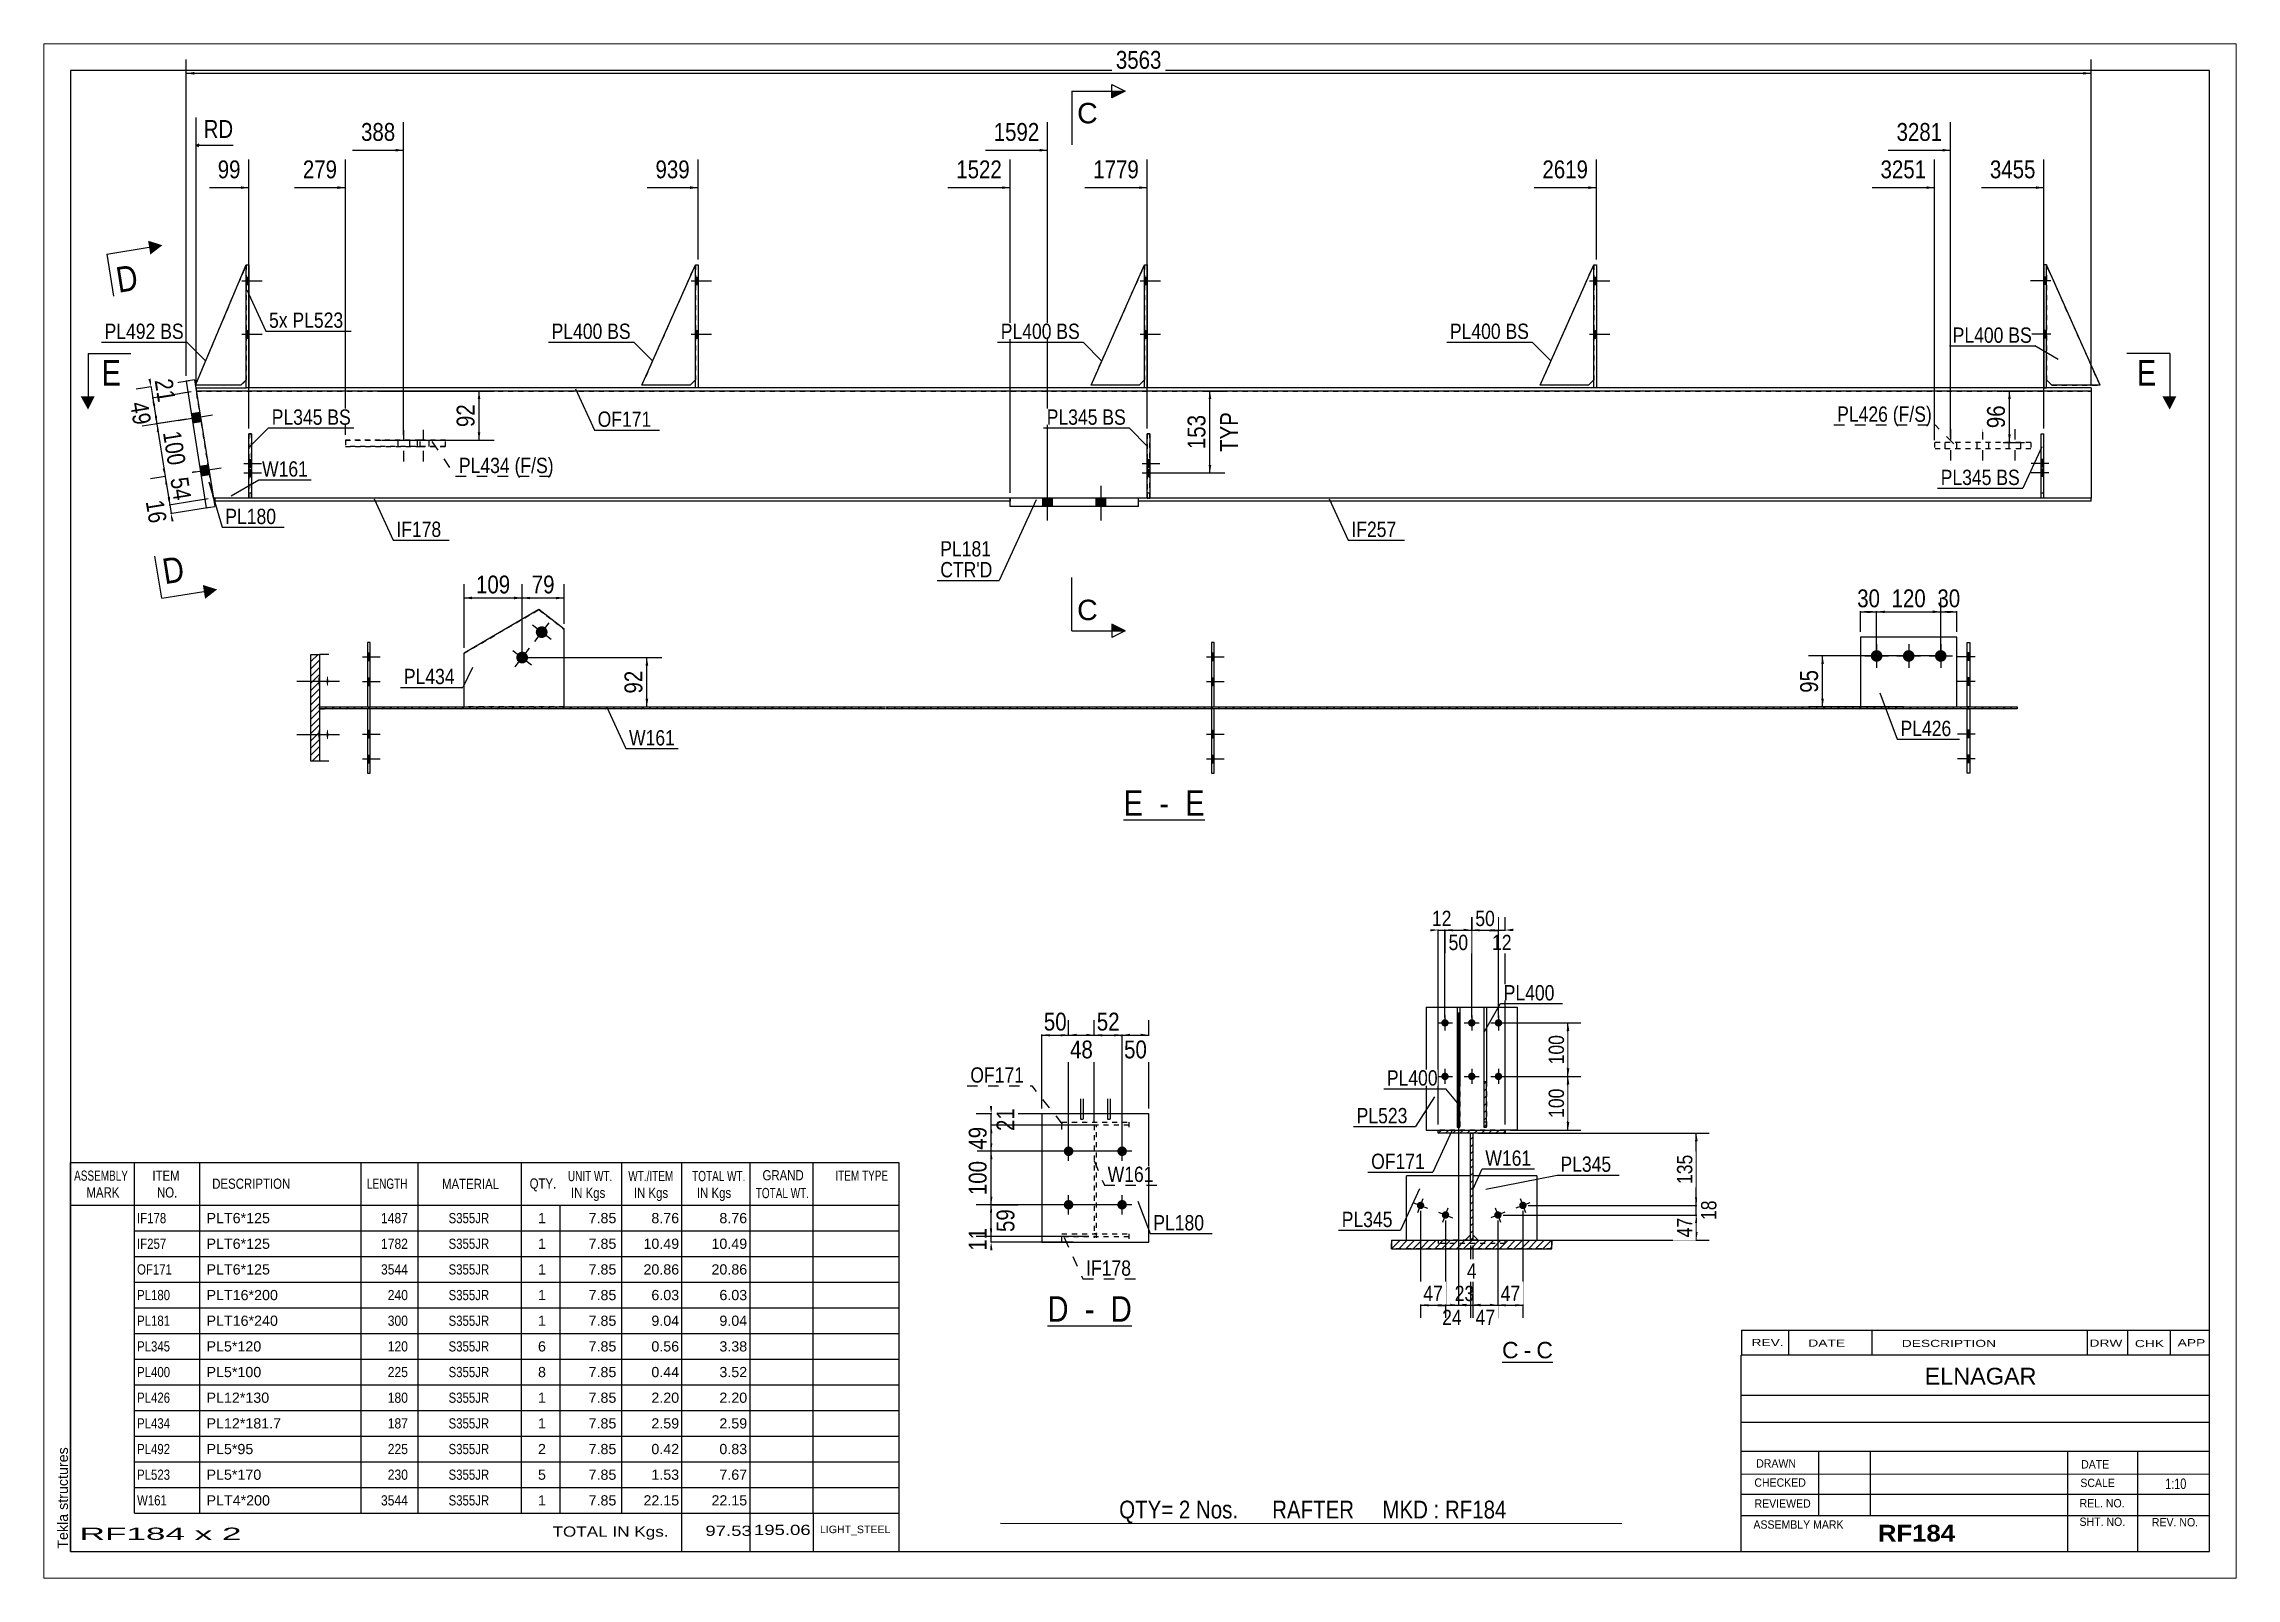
# Paper-space layout 'Layout1' of a CAD drawing. Header units: millimetres. Extents: x 0 to 410, y 0 to 287.
# The model-space entities are those that its viewports show. They can reach past a viewport. Long polylines and large blocks are cut down to what shows.
import ezdxf

# ---------------------------------------------------------------- set-up
doc = ezdxf.new("R2010")
doc.units = ezdxf.units.MM
doc.linetypes.add('DXK_LINE_DOT1', pattern=[1.8814, 0.9407, -0.9407])
doc.linetypes.add('DXK_LINE_DOT2', pattern=[3.9198, 1.9599, -1.9599])
doc.layers.add('Viewport layer', color=7, linetype='Continuous', plot=False)
doc.styles.add('Arial', font='ARIAL.TTF', dxfattribs={"height": 0.2})
doc.styles.add('Arial Bold', font='ARIALBD.TTF', dxfattribs={"height": 0.2})
doc.styles.add('Arial Narrow', font='ARIALN.TTF', dxfattribs={"height": 0.2})

# ---------------------------------------------------------------- blocks, each defined once
blk = doc.blocks.new('Unknown-623544098-1210')
at = {"color": 5, "linetype": 'Continuous'}
for p, q in [((376.47, 69.96), (-23.53, 69.96)), ((-23.53, 69.96), (-23.53, -207.04)), ((376.47, -207.04), (376.47, 69.96)), ((-23.53, -207.04), (376.47, -207.04))]:
    blk.add_line(p, q, dxfattribs=at)
at = {"color": 174, "linetype": 'Continuous', "style": 'Arial'}
blk.add_text('Tekla structures', height=1.9102, rotation=90, dxfattribs=at).set_placement((-24.03, -206.54))
blk = doc.blocks.new('Unknown-623544098-12 - 1953')
at = {"color": 7, "linetype": 'Continuous'}
blk.add_line((244.18, -171.66), (253.68, -171.66), dxfattribs=at)
at = {"color": 0, "linetype": 'Continuous'}
blk.add_wipeout([(247.26, -170.91), (247.26, -167.71), (244.18, -167.71), (244.18, -170.91)], dxfattribs=at)
blk.add_wipeout([(249.64, -170.91), (249.64, -167.71), (248.22, -167.71), (248.22, -170.91)], dxfattribs=at)
at = {"color": 96, "linetype": 'Continuous', "style": 'Arial'}
blk.add_text('C', height=3.06, dxfattribs=at).set_placement((244.18, -170.91))
at = {"color": 0, "linetype": 'Continuous'}
blk.add_wipeout([(253.68, -170.91), (253.68, -167.71), (250.6, -167.71), (250.6, -170.91)], dxfattribs=at)
at = {"color": 96, "linetype": 'Continuous', "style": 'Arial'}
for s, p in [('C', (250.6, -170.91)), ('-', (248.22, -170.91))]:
    blk.add_text(s, height=3.06, dxfattribs=at).set_placement(p)
blk = doc.blocks.new('Unknown-623544098-13 - 2174')
at = {"color": 7, "linetype": 'Continuous'}
blk.add_line((159.16, -164.82), (174.94, -164.82), dxfattribs=at)
at = {"color": 0, "linetype": 'Continuous'}
blk.add_wipeout([(163.12, -164.07), (163.12, -159.07), (159.16, -159.07), (159.16, -164.07)], dxfattribs=at)
blk.add_wipeout([(169.49, -164.07), (169.49, -159.07), (164.62, -159.07), (164.62, -164.07)], dxfattribs=at)
at = {"color": 6, "linetype": 'Continuous', "style": 'Arial Narrow'}
for s, height, p in [('D', 4.77, (159.16, -164.07)), (' - ', 4.772, (164.62, -164.07))]:
    blk.add_text(s, height=height, dxfattribs=at).set_placement(p)
at = {"color": 0, "linetype": 'Continuous'}
blk.add_wipeout([(174.94, -164.07), (174.94, -159.07), (170.99, -159.07), (170.99, -164.07)], dxfattribs=at)
at = {"color": 6, "linetype": 'Continuous', "style": 'Arial Narrow'}
blk.add_text('D', height=4.77, dxfattribs=at).set_placement((170.99, -164.07))
blk = doc.blocks.new('Unknown-623544098-14 - 2351')
at = {"color": 7, "linetype": 'Continuous'}
blk.add_line((173.4, -70.19), (188.57, -70.19), dxfattribs=at)
at = {"color": 0, "linetype": 'Continuous'}
blk.add_wipeout([(177.05, -69.44), (177.05, -64.44), (173.4, -64.44), (173.4, -69.44)], dxfattribs=at)
blk.add_wipeout([(183.42, -69.44), (183.42, -64.44), (178.55, -64.44), (178.55, -69.44)], dxfattribs=at)
at = {"color": 6, "linetype": 'Continuous', "style": 'Arial Narrow'}
for s, height, p in [('E', 4.77, (173.4, -69.44)), (' - ', 4.772, (178.55, -69.44))]:
    blk.add_text(s, height=height, dxfattribs=at).set_placement(p)
at = {"color": 0, "linetype": 'Continuous'}
blk.add_wipeout([(188.57, -69.44), (188.57, -64.44), (184.92, -64.44), (184.92, -69.44)], dxfattribs=at)
at = {"color": 6, "linetype": 'Continuous', "style": 'Arial Narrow'}
blk.add_text('E', height=4.77, dxfattribs=at).set_placement((184.92, -69.44))
blk = doc.blocks.new('Part-623544098-5576 - 1231')
at = {"color": 2, "linetype": 'Continuous'}
for p, q in [((83.32, 11.1), (93.32, 33.6)), ((92.32, 11.1), (83.32, 11.1)), ((93.32, 12.1), (92.32, 11.1))]:
    blk.add_line(p, q, dxfattribs=at)
blk = doc.blocks.new('Part-623544098-1456 - 1231')
at = {"color": 2, "linetype": 'Continuous'}
for p, q in [((93.32, 10.6), (93.32, 33.6)), ((93.32, 33.6), (93.82, 33.6)), ((93.82, 33.6), (93.82, 10.6)), ((93.82, 10.6), (93.32, 10.6))]:
    blk.add_line(p, q, dxfattribs=at)
blk = doc.blocks.new('Part-623544098-5565 - 1231')
at = {"color": 7, "linetype": 'DXK_LINE_DOT1'}
for p, q in [((177.82, 2), (177.82, -10)), ((178.32, 2), (177.82, 2)), ((178.32, -10), (178.32, 2)), ((177.82, -10), (178.32, -10))]:
    blk.add_line(p, q, dxfattribs=at)
blk = doc.blocks.new('Part-623544098-1325 - 1231')
at = {"color": 2, "linetype": 'Continuous'}
for p, q in [((3.48, -10.6), (3.48, -10)), ((9.82, -10), (3.48, -10)), ((152.21, -10.6), (3.48, -10.6)), ((152.21, -10), (10.32, -10))]:
    blk.add_line(p, q, dxfattribs=at)
at = {"color": 7, "linetype": 'DXK_LINE_DOT1'}
for p, q in [((10.32, -10), (9.82, -10)), ((152.21, -10), (152.21, -10.6))]:
    blk.add_line(p, q, dxfattribs=at)
blk = doc.blocks.new('Part-623544098-1463 - 1231')
at = {"color": 7, "linetype": 'DXK_LINE_DOT1'}
for p, q in [((167.32, 11.1), (177.32, 33.6)), ((177.32, 33.6), (177.32, 12.1)), ((176.32, 11.1), (167.32, 11.1)), ((177.32, 12.1), (176.32, 11.1))]:
    blk.add_line(p, q, dxfattribs=at)
blk = doc.blocks.new('Part-623544098-5575 - 1231')
at = {"color": 2, "linetype": 'Continuous'}
for p, q in [((251.32, 11.1), (261.32, 33.6)), ((260.32, 11.1), (251.32, 11.1)), ((261.32, 12.1), (260.32, 11.1))]:
    blk.add_line(p, q, dxfattribs=at)
blk = doc.blocks.new('Bolt-623544098-5586 - 1231')
at = {"linetype": 'Continuous'}
for points in [[(345.51, -4.21), (345.51, -2.81), (345.01, -2.81), (345.01, -4.21)], [(345.51, -6), (345.51, -4.6), (345.01, -4.6), (345.01, -6)]]:
    blk.add_hatch(color=3, dxfattribs=at).paths.add_polyline_path(points)
at = {"color": 3, "linetype": 'Continuous'}
for p, q in [((346.46, -3.51), (343.16, -3.51)), ((345.51, -2.81), (345.01, -2.81)), ((346.46, -5.3), (343.16, -5.3)), ((345.51, -4.21), (345.01, -4.21)), ((345.51, -4.6), (345.01, -4.6)), ((345.51, -6), (345.01, -6))]:
    blk.add_line(p, q, dxfattribs=at)
blk = doc.blocks.new('Bolt-623544098-1257 - 1231')
at = {"color": 3, "linetype": 'DXK_LINE_DOT2'}
for p, q in [((37.65, 0.82), (37.65, -0.38)), ((38.75, 2.72), (38.75, -4.08)), ((39.85, 0.82), (39.85, -0.38)), ((41.3, 0.82), (41.3, -0.38)), ((42.4, 2.73), (42.4, -4.07)), ((43.5, 0.82), (43.5, -0.38))]:
    blk.add_line(p, q, dxfattribs=at)
blk = doc.blocks.new('Part-623544098-1378 - 1231')
at = {"color": 2, "linetype": 'Continuous'}
for p, q in [((176.2, -10), (152.2, -10)), ((152.2, -11.6), (152.2, -10)), ((176.2, -11.6), (152.2, -11.6)), ((176.2, -11.6), (176.2, -10))]:
    blk.add_line(p, q, dxfattribs=at)
blk = doc.blocks.new('Part-623544098-5569 - 1231')
at = {"color": 7, "linetype": 'DXK_LINE_DOT1'}
for p, q in [((9.82, 2), (9.82, -10)), ((10.32, 2), (9.82, 2)), ((10.32, -10), (10.32, 2))]:
    blk.add_line(p, q, dxfattribs=at)
blk = doc.blocks.new('Bolt-623544098-1258 - 1231')
at = {"color": 3, "linetype": 'DXK_LINE_DOT2'}
for p, q in [((326.96, 0.4), (326.96, -0.8)), ((328.06, 2.9), (328.06, -3.9)), ((329.16, 0.4), (329.16, -0.8)), ((332.96, 0.4), (332.96, -0.8)), ((334.06, 2.9), (334.06, -3.9)), ((335.16, 0.4), (335.16, -0.8)), ((338.96, 0.4), (338.96, -0.8)), ((340.06, 2.9), (340.06, -3.9)), ((341.16, 0.4), (341.16, -0.8))]:
    blk.add_line(p, q, dxfattribs=at)
blk = doc.blocks.new('Part-623544098-1281 - 1231')
at = {"color": 2, "linetype": 'Continuous'}
for p, q in [((-0.33, 12.1), (-1.91, 11.85)), ((-1.91, 11.85), (1.85, -11.85)), ((-0.33, 12.1), (3.43, -11.6)), ((1.85, -11.85), (3.43, -11.6))]:
    blk.add_line(p, q, dxfattribs=at)
blk = doc.blocks.new('Part-623544098-1303 - 1231')
at = {"color": 2, "linetype": 'Continuous'}
for p, q in [((0, 10), (0, 10.6)), ((0, 10.6), (9.32, 10.6)), ((354.37, 10), (0, 10)), ((93.32, 10.6), (9.82, 10.6)), ((177.32, 10.6), (93.82, 10.6)), ((261.32, 10.6), (177.82, 10.6)), ((345.51, 10.6), (261.82, 10.6)), ((354.37, 10.6), (346.01, 10.6)), ((354.37, 10.6), (354.37, 10))]:
    blk.add_line(p, q, dxfattribs=at)
at = {"color": 7, "linetype": 'DXK_LINE_DOT1'}
for p, q in [((9.82, 10.6), (9.32, 10.6)), ((346.01, 10.6), (93.32, 10.6))]:
    blk.add_line(p, q, dxfattribs=at)
blk = doc.blocks.new('Part-623544098-1400 - 1231')
at = {"color": 2, "linetype": 'Continuous'}
for p, q in [((9.32, 10.6), (9.32, 33.6)), ((9.32, 33.6), (9.82, 33.6)), ((9.82, 33.6), (9.82, 10.6)), ((9.82, 10.6), (9.32, 10.6))]:
    blk.add_line(p, q, dxfattribs=at)
blk = doc.blocks.new('Part-623544098-1422 - 1231')
at = {"color": 2, "linetype": 'Continuous'}
for p, q in [((9.82, -10), (9.82, 2)), ((9.82, 2), (10.32, 2)), ((10.32, 2), (10.32, -10)), ((10.32, -10), (9.82, -10))]:
    blk.add_line(p, q, dxfattribs=at)
at = {"color": 7, "linetype": 'DXK_LINE_DOT1'}
blk.add_line((9.82, -9), (10.32, -9), dxfattribs=at)
blk = doc.blocks.new('Part-623544098-1444 - 1231')
at = {"color": 7, "linetype": 'DXK_LINE_DOT1'}
for p, q in [((-0.18, 11.1), (9.32, 33.6)), ((9.32, 33.6), (9.32, 12.1)), ((8.32, 11.1), (-0.18, 11.1)), ((9.32, 12.1), (8.32, 11.1))]:
    blk.add_line(p, q, dxfattribs=at)
blk = doc.blocks.new('Bolt-623544098-1560 - 1231')
at = {"linetype": 'Continuous'}
for points in [[(177.82, 29.93), (177.82, 31.33), (177.32, 31.33), (177.32, 29.93)], [(177.82, 29.93), (177.82, 31.33), (177.32, 31.33), (177.32, 29.93)], [(177.82, 29.93), (177.82, 31.33), (177.32, 31.33), (177.32, 29.93)], [(177.82, 19.93), (177.82, 21.33), (177.32, 21.33), (177.32, 19.93)], [(177.82, 19.93), (177.82, 21.33), (177.32, 21.33), (177.32, 19.93)], [(177.82, 19.93), (177.82, 21.33), (177.32, 21.33), (177.32, 19.93)]]:
    blk.add_hatch(color=3, dxfattribs=at).paths.add_polyline_path(points)
at = {"color": 3, "linetype": 'Continuous'}
for p, q in [((176.52, 30.63), (180.32, 30.63)), ((176.52, 30.63), (180.32, 30.63)), ((176.52, 30.63), (180.32, 30.63)), ((177.32, 31.33), (177.82, 31.33)), ((177.32, 31.33), (177.82, 31.33)), ((177.32, 31.33), (177.82, 31.33)), ((177.32, 29.93), (177.82, 29.93)), ((177.32, 29.93), (177.82, 29.93)), ((177.32, 29.93), (177.82, 29.93)), ((176.52, 20.63), (180.32, 20.63)), ((176.52, 20.63), (180.32, 20.63)), ((176.52, 20.63), (180.32, 20.63)), ((177.32, 21.33), (177.82, 21.33)), ((177.32, 21.33), (177.82, 21.33)), ((177.32, 21.33), (177.82, 21.33)), ((177.32, 19.93), (177.82, 19.93)), ((177.32, 19.93), (177.82, 19.93)), ((177.32, 19.93), (177.82, 19.93))]:
    blk.add_line(p, q, dxfattribs=at)
blk = doc.blocks.new('Part-623544098-1449 - 1231')
at = {"color": 2, "linetype": 'Continuous'}
for p, q in [((346.01, 33.6), (345.51, 33.6)), ((345.51, 33.6), (345.51, 10.6)), ((346.01, 10.6), (346.01, 33.6)), ((345.51, 10.6), (346.01, 10.6))]:
    blk.add_line(p, q, dxfattribs=at)
blk = doc.blocks.new('Part-623544098-1450 - 1231')
at = {"color": 7, "linetype": 'DXK_LINE_DOT1'}
for p, q in [((345.01, -10), (345.01, 2)), ((345.01, 2), (345.51, 2)), ((345.51, -10), (345.51, 2)), ((345.01, -9), (345.51, -9)), ((345.51, -10), (345.01, -10))]:
    blk.add_line(p, q, dxfattribs=at)
blk = doc.blocks.new('Part-623544098-1451 - 1231')
at = {"color": 7, "linetype": 'DXK_LINE_DOT1'}
for p, q in [((346.01, 33.6), (346.01, 12.1)), ((356.01, 11.1), (346.01, 33.6)), ((346.01, 12.1), (347.01, 11.1)), ((347.01, 11.1), (356.01, 11.1))]:
    blk.add_line(p, q, dxfattribs=at)
blk = doc.blocks.new('Part-623544098-1461 - 1231')
at = {"color": 2, "linetype": 'Continuous'}
for p, q in [((177.32, 10.6), (177.32, 33.6)), ((177.32, 33.6), (177.82, 33.6)), ((177.82, 33.6), (177.82, 10.6)), ((177.82, 10.6), (177.32, 10.6))]:
    blk.add_line(p, q, dxfattribs=at)
blk = doc.blocks.new('Part-623544098-5573 - 1231')
at = {"color": 2, "linetype": 'Continuous'}
for p, q in [((167.32, 11.1), (177.32, 33.6)), ((176.32, 11.1), (167.32, 11.1)), ((177.32, 12.1), (176.32, 11.1))]:
    blk.add_line(p, q, dxfattribs=at)
blk = doc.blocks.new('Part-623544098-1462 - 1231')
at = {"color": 2, "linetype": 'Continuous'}
for p, q in [((177.82, -10), (177.82, 2)), ((177.82, 2), (178.32, 2)), ((178.32, 2), (178.32, -10)), ((178.32, -10), (177.82, -10))]:
    blk.add_line(p, q, dxfattribs=at)
at = {"color": 7, "linetype": 'DXK_LINE_DOT1'}
blk.add_line((177.82, -9), (178.32, -9), dxfattribs=at)
blk = doc.blocks.new('Part-623544098-1468 - 1231')
at = {"color": 2, "linetype": 'Continuous'}
for p, q in [((261.32, 10.6), (261.32, 33.6)), ((261.32, 33.6), (261.82, 33.6)), ((261.82, 33.6), (261.82, 10.6)), ((261.82, 10.6), (261.32, 10.6))]:
    blk.add_line(p, q, dxfattribs=at)
blk = doc.blocks.new('Bolt-623544098-5580 - 1231')
at = {"linetype": 'Continuous'}
for points in [[(177.82, -2.81), (177.82, -4.21), (178.32, -4.21), (178.32, -2.81)], [(177.82, -4.6), (177.82, -6), (178.32, -6), (178.32, -4.6)]]:
    blk.add_hatch(color=3, dxfattribs=at).paths.add_polyline_path(points)
at = {"color": 3, "linetype": 'Continuous'}
for p, q in [((176.87, -3.51), (180.17, -3.51)), ((177.82, -2.81), (178.32, -2.81)), ((176.87, -5.3), (180.17, -5.3)), ((177.82, -4.21), (178.32, -4.21)), ((177.82, -4.6), (178.32, -4.6)), ((177.82, -6), (178.32, -6))]:
    blk.add_line(p, q, dxfattribs=at)
blk = doc.blocks.new('Bolt-623544098-1559 - 1231')
at = {"linetype": 'Continuous'}
for points in [[(93.82, 29.93), (93.82, 31.33), (93.32, 31.33), (93.32, 29.93)], [(93.82, 29.93), (93.82, 31.33), (93.32, 31.33), (93.32, 29.93)], [(93.82, 29.93), (93.82, 31.33), (93.32, 31.33), (93.32, 29.93)], [(93.82, 19.93), (93.82, 21.33), (93.32, 21.33), (93.32, 19.93)], [(93.82, 19.93), (93.82, 21.33), (93.32, 21.33), (93.32, 19.93)], [(93.82, 19.93), (93.82, 21.33), (93.32, 21.33), (93.32, 19.93)]]:
    blk.add_hatch(color=3, dxfattribs=at).paths.add_polyline_path(points)
at = {"color": 3, "linetype": 'Continuous'}
for p, q in [((92.52, 30.63), (96.32, 30.63)), ((92.52, 30.63), (96.32, 30.63)), ((92.52, 30.63), (96.32, 30.63)), ((93.32, 31.33), (93.82, 31.33)), ((93.32, 31.33), (93.82, 31.33)), ((93.32, 31.33), (93.82, 31.33)), ((93.32, 29.93), (93.82, 29.93)), ((93.32, 29.93), (93.82, 29.93)), ((93.32, 29.93), (93.82, 29.93)), ((92.52, 20.63), (96.32, 20.63)), ((92.52, 20.63), (96.32, 20.63)), ((92.52, 20.63), (96.32, 20.63)), ((93.32, 21.33), (93.82, 21.33)), ((93.32, 21.33), (93.82, 21.33)), ((93.32, 21.33), (93.82, 21.33)), ((93.32, 19.93), (93.82, 19.93)), ((93.32, 19.93), (93.82, 19.93)), ((93.32, 19.93), (93.82, 19.93))]:
    blk.add_line(p, q, dxfattribs=at)
blk = doc.blocks.new('Part-623544098-1490 - 1231')
at = {"color": 7, "linetype": 'DXK_LINE_DOT1'}
for p, q in [((343.06, 0.4), (325.06, 0.4)), ((325.06, 0.4), (325.06, -0.8)), ((343.06, 0.4), (343.06, -0.8)), ((343.06, -0.8), (325.06, -0.8))]:
    blk.add_line(p, q, dxfattribs=at)
blk = doc.blocks.new('Part-623544098-1512 - 1231')
at = {"color": 7, "linetype": 'DXK_LINE_DOT1'}
for p, q in [((41.85, 0.83), (27.88, 0.82)), ((27.88, 0.82), (27.88, -0.38)), ((27.88, 0.82), (46.61, 0.82)), ((41.85, -0.37), (41.85, 0.83)), ((46.61, 0.82), (41.85, 0.83)), ((46.61, -0.38), (46.61, 0.82)), ((27.88, -0.38), (41.85, -0.37)), ((46.61, -0.38), (27.88, -0.38)), ((27.88, -0.38), (27.88, -0.38)), ((41.85, -0.37), (46.61, -0.38)), ((46.61, -0.38), (46.61, -0.38))]:
    blk.add_line(p, q, dxfattribs=at)
blk = doc.blocks.new('Part-623544098-1534 - 1231')
at = {"color": 2, "linetype": 'Continuous'}
for p, q in [((177.82, -10), (176.21, -10)), ((354.37, -10.6), (176.21, -10.6)), ((345.01, -10), (178.32, -10)), ((354.37, -10), (345.51, -10)), ((354.37, -10.6), (354.37, -10))]:
    blk.add_line(p, q, dxfattribs=at)
at = {"color": 7, "linetype": 'DXK_LINE_DOT1'}
for p, q in [((176.21, -10.6), (176.21, -10)), ((178.32, -10), (177.82, -10)), ((345.51, -10), (345.01, -10))]:
    blk.add_line(p, q, dxfattribs=at)
blk = doc.blocks.new('Part-623544098-1550 - 1231')
at = {"color": 7, "linetype": 'DXK_LINE_DOT1'}
for p, q in [((3.18, -10), (0, 10)), ((0, 10), (354.37, 10)), ((9.82, -10), (3.48, -10)), ((345.01, -10), (10.32, -10)), ((354.37, -10), (345.51, -10))]:
    blk.add_line(p, q, dxfattribs=at)
at = {"color": 2, "linetype": 'Continuous'}
for p, q in [((354.37, 10), (354.37, -10)), ((3.48, -10), (3.18, -10))]:
    blk.add_line(p, q, dxfattribs=at)
blk = doc.blocks.new('Bolt-623544098-1551 - 1231')
at = {"linetype": 'Continuous'}
for points in [[(-0.96, 5.83), (-0.67, 4.05), (0.91, 4.3), (0.62, 6.08)], [(-0.96, 5.83), (-0.67, 4.05), (0.91, 4.3), (0.62, 6.08)], [(0.61, -4.05), (0.9, -5.83), (2.48, -5.58), (2.19, -3.8)], [(0.61, -4.05), (0.9, -5.83), (2.48, -5.58), (2.19, -3.8)]]:
    blk.add_hatch(color=3, dxfattribs=at).paths.add_polyline_path(points)
at = {"color": 3, "linetype": 'Continuous'}
for p, q in [((-3.38, 4.53), (3.04, 5.55)), ((-3.38, 4.53), (3.04, 5.55)), ((-0.96, 5.83), (0.62, 6.08)), ((-0.96, 5.83), (0.62, 6.08)), ((-0.67, 4.05), (0.91, 4.3)), ((-0.67, 4.05), (0.91, 4.3)), ((0.61, -4.05), (2.19, -3.8)), ((0.61, -4.05), (2.19, -3.8)), ((-1.81, -5.35), (4.61, -4.33)), ((-1.81, -5.35), (4.61, -4.33)), ((0.9, -5.83), (2.48, -5.58)), ((0.9, -5.83), (2.48, -5.58))]:
    blk.add_line(p, q, dxfattribs=at)
blk = doc.blocks.new('Bolt-623544098-1552 - 1231')
at = {"linetype": 'Continuous'}
for points in [[(160.1, -10), (158.3, -10), (158.3, -11.6), (160.1, -11.6)], [(160.1, -10), (158.3, -10), (158.3, -11.6), (160.1, -11.6)], [(170.1, -10), (168.3, -10), (168.3, -11.6), (170.1, -11.6)], [(170.1, -10), (168.3, -10), (168.3, -11.6), (170.1, -11.6)]]:
    blk.add_hatch(color=3, dxfattribs=at).paths.add_polyline_path(points)
at = {"color": 3, "linetype": 'Continuous'}
for p, q in [((159.2, -14.2), (159.2, -7.7)), ((159.2, -14.2), (159.2, -7.7)), ((169.2, -14.2), (169.2, -7.7)), ((169.2, -14.2), (169.2, -7.7)), ((158.3, -11.6), (158.3, -10)), ((158.3, -11.6), (158.3, -10)), ((160.1, -11.6), (160.1, -10)), ((160.1, -11.6), (160.1, -10)), ((168.3, -11.6), (168.3, -10)), ((168.3, -11.6), (168.3, -10)), ((170.1, -11.6), (170.1, -10)), ((170.1, -11.6), (170.1, -10))]:
    blk.add_line(p, q, dxfattribs=at)
blk = doc.blocks.new('Bolt-623544098-1553 - 1231')
at = {"linetype": 'Continuous'}
for points in [[(9.82, 29.93), (9.82, 31.33), (9.32, 31.33), (9.32, 29.93)], [(9.82, 29.93), (9.82, 31.33), (9.32, 31.33), (9.32, 29.93)], [(9.82, 29.93), (9.82, 31.33), (9.32, 31.33), (9.32, 29.93)], [(9.82, 19.93), (9.82, 21.33), (9.32, 21.33), (9.32, 19.93)], [(9.82, 19.93), (9.82, 21.33), (9.32, 21.33), (9.32, 19.93)], [(9.82, 19.93), (9.82, 21.33), (9.32, 21.33), (9.32, 19.93)]]:
    blk.add_hatch(color=3, dxfattribs=at).paths.add_polyline_path(points)
at = {"color": 3, "linetype": 'Continuous'}
for p, q in [((8.52, 30.63), (12.32, 30.63)), ((8.52, 30.63), (12.32, 30.63)), ((8.52, 30.63), (12.32, 30.63)), ((9.32, 31.33), (9.82, 31.33)), ((9.32, 31.33), (9.82, 31.33)), ((9.32, 31.33), (9.82, 31.33)), ((9.32, 29.93), (9.82, 29.93)), ((9.32, 29.93), (9.82, 29.93)), ((9.32, 29.93), (9.82, 29.93)), ((8.52, 20.63), (12.32, 20.63)), ((8.52, 20.63), (12.32, 20.63)), ((8.52, 20.63), (12.32, 20.63)), ((9.32, 21.33), (9.82, 21.33)), ((9.32, 21.33), (9.82, 21.33)), ((9.32, 21.33), (9.82, 21.33)), ((9.32, 19.93), (9.82, 19.93)), ((9.32, 19.93), (9.82, 19.93)), ((9.32, 19.93), (9.82, 19.93))]:
    blk.add_line(p, q, dxfattribs=at)
blk = doc.blocks.new('Bolt-623544098-5589 - 1231')
at = {"color": 3, "linetype": 'DXK_LINE_DOT2'}
for p, q in [((176.87, -3.51), (180.17, -3.51)), ((177.82, -2.81), (178.32, -2.81)), ((176.87, -5.3), (180.17, -5.3)), ((177.82, -4.21), (178.32, -4.21)), ((177.82, -4.6), (178.32, -4.6)), ((177.82, -6), (178.32, -6))]:
    blk.add_line(p, q, dxfattribs=at)
blk = doc.blocks.new('Bolt-623544098-1556 - 1231')
at = {"linetype": 'Continuous'}
for points in [[(346.01, 29.93), (346.01, 31.33), (345.51, 31.33), (345.51, 29.93)], [(346.01, 29.93), (346.01, 31.33), (345.51, 31.33), (345.51, 29.93)], [(346.01, 29.93), (346.01, 31.33), (345.51, 31.33), (345.51, 29.93)], [(346.01, 19.93), (346.01, 21.33), (345.51, 21.33), (345.51, 19.93)], [(346.01, 19.93), (346.01, 21.33), (345.51, 21.33), (345.51, 19.93)], [(346.01, 19.93), (346.01, 21.33), (345.51, 21.33), (345.51, 19.93)]]:
    blk.add_hatch(color=3, dxfattribs=at).paths.add_polyline_path(points)
at = {"color": 3, "linetype": 'Continuous'}
for p, q in [((346.81, 30.63), (343.01, 30.63)), ((346.81, 30.63), (343.01, 30.63)), ((346.81, 30.63), (343.01, 30.63)), ((346.01, 31.33), (345.51, 31.33)), ((346.01, 31.33), (345.51, 31.33)), ((346.01, 31.33), (345.51, 31.33)), ((346.01, 29.93), (345.51, 29.93)), ((346.01, 29.93), (345.51, 29.93)), ((346.01, 29.93), (345.51, 29.93)), ((346.81, 20.63), (343.01, 20.63)), ((346.81, 20.63), (343.01, 20.63)), ((346.81, 20.63), (343.01, 20.63)), ((346.01, 21.33), (345.51, 21.33)), ((346.01, 21.33), (345.51, 21.33)), ((346.01, 21.33), (345.51, 21.33)), ((346.01, 19.93), (345.51, 19.93)), ((346.01, 19.93), (345.51, 19.93)), ((346.01, 19.93), (345.51, 19.93))]:
    blk.add_line(p, q, dxfattribs=at)
blk = doc.blocks.new('Bolt-623544098-1563 - 1231')
at = {"linetype": 'Continuous'}
for points in [[(261.82, 29.93), (261.82, 31.33), (261.32, 31.33), (261.32, 29.93)], [(261.82, 29.93), (261.82, 31.33), (261.32, 31.33), (261.32, 29.93)], [(261.82, 29.93), (261.82, 31.33), (261.32, 31.33), (261.32, 29.93)], [(261.82, 19.93), (261.82, 21.33), (261.32, 21.33), (261.32, 19.93)], [(261.82, 19.93), (261.82, 21.33), (261.32, 21.33), (261.32, 19.93)], [(261.82, 19.93), (261.82, 21.33), (261.32, 21.33), (261.32, 19.93)]]:
    blk.add_hatch(color=3, dxfattribs=at).paths.add_polyline_path(points)
at = {"color": 3, "linetype": 'Continuous'}
for p, q in [((260.52, 30.63), (264.32, 30.63)), ((260.52, 30.63), (264.32, 30.63)), ((260.52, 30.63), (264.32, 30.63)), ((261.32, 31.33), (261.82, 31.33)), ((261.32, 31.33), (261.82, 31.33)), ((261.32, 31.33), (261.82, 31.33)), ((261.32, 29.93), (261.82, 29.93)), ((261.32, 29.93), (261.82, 29.93)), ((261.32, 29.93), (261.82, 29.93)), ((260.52, 20.63), (264.32, 20.63)), ((260.52, 20.63), (264.32, 20.63)), ((260.52, 20.63), (264.32, 20.63)), ((261.32, 21.33), (261.82, 21.33)), ((261.32, 21.33), (261.82, 21.33)), ((261.32, 21.33), (261.82, 21.33)), ((261.32, 19.93), (261.82, 19.93)), ((261.32, 19.93), (261.82, 19.93)), ((261.32, 19.93), (261.82, 19.93))]:
    blk.add_line(p, q, dxfattribs=at)
blk = doc.blocks.new('Part-623544098-5561 - 1231')
at = {"color": 2, "linetype": 'Continuous'}
for p, q in [((345.01, -10), (345.01, 2)), ((345.01, 2), (345.51, 2)), ((345.51, -10), (345.51, 2)), ((345.51, -10), (345.01, -10))]:
    blk.add_line(p, q, dxfattribs=at)
blk = doc.blocks.new('Part-623544098-5564 - 1231')
at = {"color": 7, "linetype": 'DXK_LINE_DOT1'}
for p, q in [((251.32, 11.1), (261.32, 33.6)), ((261.32, 33.6), (261.32, 12.1)), ((260.32, 11.1), (251.32, 11.1)), ((261.32, 12.1), (260.32, 11.1))]:
    blk.add_line(p, q, dxfattribs=at)
blk = doc.blocks.new('Part-623544098-5568 - 1231')
at = {"color": 7, "linetype": 'DXK_LINE_DOT1'}
for p, q in [((83.32, 11.1), (93.32, 33.6)), ((93.32, 33.6), (93.32, 12.1)), ((92.32, 11.1), (83.32, 11.1)), ((93.32, 12.1), (92.32, 11.1))]:
    blk.add_line(p, q, dxfattribs=at)
blk = doc.blocks.new('Part-623544098-5572 - 1231')
at = {"color": 2, "linetype": 'Continuous'}
for p, q in [((-0.18, 11.1), (9.32, 33.6)), ((8.32, 11.1), (-0.18, 11.1)), ((9.32, 12.1), (8.32, 11.1))]:
    blk.add_line(p, q, dxfattribs=at)
blk = doc.blocks.new('Part-623544098-5574 - 1231')
at = {"color": 2, "linetype": 'Continuous'}
for p, q in [((356.01, 11.1), (346.01, 33.6)), ((347.01, 11.1), (346.01, 12.1)), ((356.01, 11.1), (347.01, 11.1))]:
    blk.add_line(p, q, dxfattribs=at)
blk = doc.blocks.new('Bolt-623544098-5577 - 1231')
at = {"linetype": 'Continuous'}
for points in [[(9.82, -2.81), (9.82, -4.21), (10.32, -4.21), (10.32, -2.81)], [(9.82, -4.6), (9.82, -6), (10.32, -6), (10.32, -4.6)]]:
    blk.add_hatch(color=3, dxfattribs=at).paths.add_polyline_path(points)
at = {"color": 3, "linetype": 'Continuous'}
for p, q in [((8.87, -3.51), (12.17, -3.51)), ((9.82, -2.81), (10.32, -2.81)), ((8.87, -5.3), (12.17, -5.3)), ((9.82, -4.21), (10.32, -4.21)), ((9.82, -4.6), (10.32, -4.6)), ((9.82, -6), (10.32, -6))]:
    blk.add_line(p, q, dxfattribs=at)
blk = doc.blocks.new('Bolt-623544098-5583 - 1231')
at = {"color": 3, "linetype": 'DXK_LINE_DOT2'}
for p, q in [((346.46, -3.51), (343.16, -3.51)), ((345.51, -2.81), (345.01, -2.81)), ((346.46, -5.3), (343.16, -5.3)), ((345.51, -4.21), (345.01, -4.21)), ((345.51, -4.6), (345.01, -4.6)), ((345.51, -6), (345.01, -6))]:
    blk.add_line(p, q, dxfattribs=at)
blk = doc.blocks.new('Bolt-623544098-5592 - 1231')
at = {"color": 3, "linetype": 'DXK_LINE_DOT2'}
for p, q in [((8.87, -3.51), (12.17, -3.51)), ((9.82, -2.81), (10.32, -2.81)), ((8.87, -5.3), (12.17, -5.3)), ((9.82, -4.21), (10.32, -4.21)), ((9.82, -4.6), (10.32, -4.6)), ((9.82, -6), (10.32, -6))]:
    blk.add_line(p, q, dxfattribs=at)
blk = doc.blocks.new('Part-623544098-1961 - 1953')
at = {"linetype": 'Continuous'}
h = blk.add_hatch(dxfattribs=at)
h.set_pattern_fill('', scale=0.3, style=0, pattern_type=0)
h.set_pattern_definition([(45, (232.2594, -128.8102), (-0.67352, 0.67352), [])])
h.paths.add_polyline_path([(232.26, -128.21), (232.26, -128.81), (244.76, -128.81), (244.76, -128.21)])
at = {"color": 2, "linetype": 'Continuous'}
for p, q in [((232.26, -128.81), (232.26, -128.21)), ((232.26, -128.21), (244.76, -128.21)), ((244.76, -128.81), (232.26, -128.81)), ((244.76, -128.21), (244.76, -128.81))]:
    blk.add_line(p, q, dxfattribs=at)
blk = doc.blocks.new('Part-623544098-1984 - 1953')
at = {"linetype": 'Continuous'}
h = blk.add_hatch(dxfattribs=at)
h.set_pattern_fill('', scale=0.3, style=0, pattern_type=0)
h.set_pattern_definition([(45, (223.5094, -150.4102), (-0.67352, 0.67352), [])])
h.paths.add_polyline_path([(223.51, -148.81), (223.51, -150.41), (253.51, -150.41), (253.51, -148.81)])
at = {"color": 7, "linetype": 'DXK_LINE_DOT1'}
for p, q in [((223.51, -150.41), (223.51, -148.81)), ((223.51, -148.81), (253.51, -148.81)), ((253.51, -150.41), (223.51, -150.41)), ((253.51, -148.81), (253.51, -150.41))]:
    blk.add_line(p, q, dxfattribs=at)
at = {"color": 2, "linetype": 'Continuous'}
for p, q in [((223.51, -148.81), (223.51, -150.41)), ((223.51, -148.81), (253.51, -148.81)), ((223.51, -150.41), (253.51, -150.41)), ((253.51, -150.41), (253.51, -148.81))]:
    blk.add_line(p, q, dxfattribs=at)
blk = doc.blocks.new('Part-623544098-1996 - 1953')
at = {"color": 2, "linetype": 'Continuous'}
for p, q in [((230.01, -105.21), (230.01, -128.21)), ((230.01, -105.21), (247.01, -105.21)), ((247.01, -105.21), (247.01, -128.21)), ((230.01, -128.21), (232.26, -128.21)), ((247.01, -128.21), (244.76, -128.21))]:
    blk.add_line(p, q, dxfattribs=at)
at = {"color": 7, "linetype": 'DXK_LINE_DOT1'}
blk.add_line((244.76, -128.21), (232.26, -128.21), dxfattribs=at)
blk = doc.blocks.new('Part-623544098-2018 - 1953')
at = {"color": 2, "linetype": 'Continuous'}
for p, q in [((250.71, -136.81), (238.71, -136.81)), ((250.71, -136.81), (250.71, -148.81)), ((238.71, -147.81), (239.71, -148.81))]:
    blk.add_line(p, q, dxfattribs=at)
at = {"color": 7, "linetype": 'DXK_LINE_DOT1'}
for p, q in [((238.71, -136.81), (238.71, -147.81)), ((239.71, -148.81), (250.71, -148.81))]:
    blk.add_line(p, q, dxfattribs=at)
blk = doc.blocks.new('Part-623544098-2023 - 1953')
at = {"linetype": 'Continuous'}
h = blk.add_hatch(dxfattribs=at)
h.set_pattern_fill('', scale=0.3, style=0, pattern_type=0)
h.set_pattern_definition([(45, (235.7594, -127.7102), (-0.67352, 0.67352), [])])
h.paths.add_polyline_path([(235.76, -119.12), (235.76, -127.71), (236.26, -127.71), (236.26, -119.12)])
at = {"color": 2, "linetype": 'Continuous'}
for p, q in [((235.76, -105.21), (235.76, -119.12)), ((235.76, -105.21), (236.26, -105.21)), ((236.26, -105.21), (236.26, -119.12)), ((235.76, -119.12), (235.76, -127.71)), ((235.76, -119.12), (236.26, -119.12)), ((236.26, -127.71), (236.26, -119.12)), ((235.76, -127.71), (236.26, -127.71))]:
    blk.add_line(p, q, dxfattribs=at)
at = {"color": 7, "linetype": 'DXK_LINE_DOT1'}
for p, q in [((235.76, -119.12), (235.76, -127.71)), ((236.26, -119.12), (236.26, -127.71)), ((235.76, -126.71), (236.26, -126.71)), ((235.76, -127.71), (236.26, -127.71))]:
    blk.add_line(p, q, dxfattribs=at)
blk = doc.blocks.new('Part-623544098-2027 - 1953')
at = {"color": 7, "linetype": 'DXK_LINE_DOT1'}
for p, q in [((239.71, -148.81), (232.26, -148.81)), ((232.26, -148.81), (232.26, -149.41)), ((244.76, -149.41), (232.26, -149.41)), ((244.76, -149.41), (244.76, -148.81))]:
    blk.add_line(p, q, dxfattribs=at)
blk = doc.blocks.new('Part-623544098-2032 - 1953')
at = {"linetype": 'Continuous'}
h = blk.add_hatch(dxfattribs=at)
h.set_pattern_fill('', scale=0.3, style=0, pattern_type=0)
h.set_pattern_definition([(45, (238.3094, -148.8102), (-0.67352, 0.67352), [])])
h.paths.add_polyline_path([(238.31, -128.81), (238.31, -148.81), (238.71, -148.81), (238.71, -128.81)])
at = {"color": 2, "linetype": 'Continuous'}
for p, q in [((238.31, -148.81), (238.31, -128.81)), ((238.31, -128.81), (238.71, -128.81)), ((238.71, -128.81), (238.71, -148.81)), ((238.71, -148.81), (238.31, -148.81))]:
    blk.add_line(p, q, dxfattribs=at)
blk = doc.blocks.new('Bolt-623544098-2042 - 1953')
at = {"linetype": 'Continuous'}
for points in [[(234.21, -108.18, -1), (232.81, -108.18, -1)], [(239.21, -108.18, -1), (237.81, -108.18, -1)], [(244.21, -108.18, -1), (242.81, -108.18, -1)], [(234.21, -118.18, -1), (232.81, -118.18, -1)], [(239.21, -118.18, -1), (237.81, -118.18, -1)], [(244.21, -118.18, -1), (242.81, -118.18, -1)]]:
    blk.add_hatch(color=3, dxfattribs=at).paths.add_polyline_path(points)
at = {"color": 3, "linetype": 'Continuous'}
for p, q in [((232.11, -108.18), (234.91, -108.18)), ((233.51, -106.78), (233.51, -109.58)), ((237.11, -108.18), (239.91, -108.18)), ((238.51, -106.78), (238.51, -109.58)), ((242.11, -108.18), (244.91, -108.18)), ((243.51, -106.78), (243.51, -109.58)), ((232.11, -118.18), (234.91, -118.18)), ((233.51, -116.78), (233.51, -119.58)), ((237.11, -118.18), (239.91, -118.18)), ((238.51, -116.78), (238.51, -119.58)), ((242.11, -118.18), (244.91, -118.18)), ((243.51, -116.78), (243.51, -119.58))]:
    blk.add_line(p, q, dxfattribs=at)
blk = doc.blocks.new('Part-623544098-5599 - 1953')
at = {"color": 2, "linetype": 'Continuous'}
for p, q in [((238.31, -136.81), (226.31, -136.81)), ((226.31, -148.81), (226.31, -136.81)), ((237.31, -148.81), (238.31, -147.81))]:
    blk.add_line(p, q, dxfattribs=at)
at = {"color": 7, "linetype": 'DXK_LINE_DOT1'}
for p, q in [((238.31, -147.81), (238.31, -136.81)), ((226.31, -148.81), (232.26, -148.81))]:
    blk.add_line(p, q, dxfattribs=at)
blk = doc.blocks.new('Part-623544098-5607 - 1953')
at = {"linetype": 'Continuous'}
h = blk.add_hatch(dxfattribs=at)
h.set_pattern_fill('', scale=0.3, style=0, pattern_type=0)
h.set_pattern_definition([(45, (240.7594, -127.7102), (-0.67352, 0.67352), [])])
h.paths.add_polyline_path([(240.76, -119.12), (240.76, -127.71), (241.26, -127.71), (241.26, -119.12)])
at = {"color": 2, "linetype": 'Continuous'}
for p, q in [((240.76, -105.21), (240.76, -119.12)), ((240.76, -105.21), (241.26, -105.21)), ((241.26, -105.21), (241.26, -119.12)), ((240.76, -119.12), (240.76, -127.71)), ((240.76, -119.12), (241.26, -119.12)), ((241.26, -127.71), (241.26, -119.12)), ((240.76, -127.71), (241.26, -127.71))]:
    blk.add_line(p, q, dxfattribs=at)
at = {"color": 7, "linetype": 'DXK_LINE_DOT1'}
for p, q in [((240.76, -119.12), (240.76, -127.71)), ((241.26, -119.12), (241.26, -127.71)), ((240.76, -126.71), (241.26, -126.71)), ((240.76, -127.71), (241.26, -127.71))]:
    blk.add_line(p, q, dxfattribs=at)
blk = doc.blocks.new('Bolt-623544098-5614 - 1953')
at = {"linetype": 'Continuous'}
for points in [[(243.66, -144.76, -1), (243.16, -143.46, -1)], [(248.33, -142.97, -1), (247.83, -141.67, -1)]]:
    blk.add_hatch(color=3, dxfattribs=at).paths.add_polyline_path(points)
at = {"color": 3, "linetype": 'Continuous'}
for p, q in [((242.91, -142.8), (243.91, -145.42)), ((249.39, -141.82), (246.77, -142.82)), ((247.58, -141.01), (248.58, -143.63)), ((244.72, -143.61), (242.1, -144.61))]:
    blk.add_line(p, q, dxfattribs=at)
blk = doc.blocks.new('Bolt-623544098-5623 - 1953')
at = {"linetype": 'Continuous'}
for points in [[(229.19, -141.67, -1), (228.69, -142.97, -1)], [(233.86, -143.46, -1), (233.36, -144.76, -1)]]:
    blk.add_hatch(color=3, dxfattribs=at).paths.add_polyline_path(points)
at = {"color": 3, "linetype": 'Continuous'}
for p, q in [((227.63, -141.82), (230.25, -142.82)), ((228.44, -143.63), (229.44, -141.01)), ((233.11, -145.42), (234.11, -142.8)), ((232.3, -143.61), (234.92, -144.61))]:
    blk.add_line(p, q, dxfattribs=at)
blk = doc.blocks.new('Bolt-623544098-2225 - 2174')
at = {"linetype": 'Continuous'}
for points in [[(162.22, -132.19, -1), (164.02, -132.19, -1)], [(172.22, -132.19, -1), (174.02, -132.19, -1)], [(162.22, -142.19, -1), (164.02, -142.19, -1)], [(172.22, -142.19, -1), (174.02, -142.19, -1)]]:
    blk.add_hatch(color=3, dxfattribs=at).paths.add_polyline_path(points)
at = {"color": 3, "linetype": 'Continuous'}
for p, q in [((163.12, -133.99), (163.12, -130.39)), ((173.12, -133.99), (173.12, -130.39)), ((164.92, -132.19), (161.32, -132.19)), ((174.92, -132.19), (171.32, -132.19)), ((164.92, -142.19), (161.32, -142.19)), ((163.12, -143.99), (163.12, -140.39)), ((174.92, -142.19), (171.32, -142.19)), ((173.12, -143.99), (173.12, -140.39))]:
    blk.add_line(p, q, dxfattribs=at)
blk = doc.blocks.new('Part-623544098-2250 - 2174')
at = {"color": 7, "linetype": 'DXK_LINE_DOT1'}
for p, q in [((161.87, -148.99), (161.87, -147.62)), ((161.87, -147.62), (174.37, -147.62)), ((174.37, -148.21), (161.87, -148.21)), ((174.37, -147.62), (174.37, -148.99))]:
    blk.add_line(p, q, dxfattribs=at)
blk = doc.blocks.new('Part-623544098-2242 - 2174')
at = {"color": 2, "linetype": 'Continuous'}
for p, q in [((165.37, -122.37), (165.37, -125.19)), ((165.87, -122.37), (165.87, -125.19))]:
    blk.add_line(p, q, dxfattribs=at)
at = {"color": 7, "linetype": 'DXK_LINE_DOT1'}
for p, q in [((165.37, -125.19), (165.37, -127.02)), ((165.37, -126.21), (165.87, -126.21)), ((165.87, -125.19), (165.87, -127.02))]:
    blk.add_line(p, q, dxfattribs=at)
blk = doc.blocks.new('Part-623544098-5676 - 2174')
at = {"color": 2, "linetype": 'Continuous'}
for p, q in [((170.37, -122.37), (170.37, -125.19)), ((170.87, -122.37), (170.87, -125.19))]:
    blk.add_line(p, q, dxfattribs=at)
at = {"color": 7, "linetype": 'DXK_LINE_DOT1'}
for p, q in [((170.37, -125.19), (170.37, -127.02)), ((170.37, -126.21), (170.87, -126.21)), ((170.87, -125.19), (170.87, -127.02))]:
    blk.add_line(p, q, dxfattribs=at)
blk = doc.blocks.new('Part-623544098-2230 - 2174')
at = {"color": 7, "linetype": 'DXK_LINE_DOT1'}
for p, q in [((168.32, -127.32), (167.92, -127.32)), ((167.92, -127.32), (167.92, -148.38)), ((168.32, -148.38), (168.32, -127.32)), ((167.92, -147.57), (168.32, -147.57))]:
    blk.add_line(p, q, dxfattribs=at)
blk = doc.blocks.new('Part-623544098-2255 - 2174')
at = {"color": 7, "linetype": 'DXK_LINE_DOT1'}
for p, q in [((161.87, -128.13), (161.87, -126.73)), ((161.87, -126.73), (174.37, -126.73)), ((174.37, -126.73), (174.37, -128.13)), ((167.92, -127.32), (161.87, -127.32)), ((174.37, -127.32), (168.32, -127.32))]:
    blk.add_line(p, q, dxfattribs=at)
blk = doc.blocks.new('Part-623544098-2260 - 2174')
at = {"color": 2, "linetype": 'Continuous'}
for p, q in [((158.12, -125.19), (158.12, -149.19)), ((178.12, -125.19), (158.12, -125.19)), ((178.12, -149.19), (178.12, -125.19)), ((158.12, -149.19), (178.12, -149.19))]:
    blk.add_line(p, q, dxfattribs=at)
blk = doc.blocks.new('Bolt-623544098-2357 - 2351')
at = {"linetype": 'Continuous'}
for points in [[(315.33, -39.54, -1), (313.13, -39.54, -1)], [(321.33, -39.54, -1), (319.13, -39.54, -1)], [(327.33, -39.54, -1), (325.13, -39.54, -1)]]:
    blk.add_hatch(color=3, dxfattribs=at).paths.add_polyline_path(points)
at = {"color": 3, "linetype": 'Continuous'}
for p, q in [((312.03, -39.54), (316.43, -39.54)), ((314.23, -37.34), (314.23, -41.74)), ((318.03, -39.54), (322.43, -39.54)), ((320.23, -37.34), (320.23, -41.74)), ((324.03, -39.54), (328.43, -39.54)), ((326.23, -37.34), (326.23, -41.74))]:
    blk.add_line(p, q, dxfattribs=at)
blk = doc.blocks.new('Part-623544098-2353 - 2351')
at = {"linetype": 'Continuous'}
h = blk.add_hatch(dxfattribs=at)
h.set_pattern_fill('', scale=0.3, style=0, pattern_type=0)
h.set_pattern_definition([(45, (21.4235, -39.2446), (-0.67352, 0.67352), [])])
h.paths.add_polyline_path([(23.04, -39.24), (21.42, -39.24), (21.42, -59.24), (23.04, -59.24)])
at = {"color": 7, "linetype": 'DXK_LINE_DOT1'}
for p, q in [((21.42, -39.24), (23.04, -39.24)), ((23.04, -59.24), (21.42, -59.24))]:
    blk.add_line(p, q, dxfattribs=at)
at = {"color": 2, "linetype": 'Continuous'}
for p, q in [((21.42, -39.24), (23.04, -39.24)), ((21.42, -59.24), (21.42, -39.24)), ((24.76, -39.24), (23.04, -39.24)), ((23.04, -39.24), (23.04, -59.24)), ((23.04, -59.24), (21.42, -59.24)), ((24.76, -59.24), (23.04, -59.24))]:
    blk.add_line(p, q, dxfattribs=at)
blk = doc.blocks.new('Bolt-623544098-2370 - 2351')
at = {"linetype": 'Continuous'}
for points in [[(22.8, -44.24), (22.8, -44.06), (22.81, -43.88), (22.83, -43.72), (22.84, -43.58), (22.87, -43.47), (22.9, -43.39), (22.92, -43.35), (22.95, -43.35), (22.98, -43.39), (23.01, -43.47), (23.03, -43.58), (23.05, -43.72), (23.07, -43.88), (23.08, -44.06), (23.08, -44.24), (23.08, -44.43), (23.07, -44.61), (23.05, -44.77), (23.03, -44.91), (23.01, -45.02), (22.98, -45.1), (22.95, -45.14), (22.92, -45.14), (22.9, -45.1), (22.87, -45.02), (22.84, -44.91), (22.83, -44.77), (22.81, -44.61), (22.8, -44.43)], [(24.37, -44.24), (24.37, -44.06), (24.38, -43.88), (24.4, -43.72), (24.42, -43.58), (24.44, -43.47), (24.47, -43.39), (24.5, -43.35), (24.52, -43.35), (24.55, -43.39), (24.58, -43.47), (24.6, -43.58), (24.62, -43.72), (24.64, -43.88), (24.65, -44.06), (24.65, -44.24), (24.65, -44.43), (24.64, -44.61), (24.62, -44.77), (24.6, -44.91), (24.58, -45.02), (24.55, -45.1), (24.52, -45.14), (24.5, -45.14), (24.47, -45.1), (24.44, -45.02), (24.42, -44.91), (24.4, -44.77), (24.38, -44.61), (24.37, -44.43)], [(22.8, -54.24), (22.8, -54.06), (22.81, -53.88), (22.83, -53.72), (22.84, -53.58), (22.87, -53.47), (22.9, -53.39), (22.92, -53.35), (22.95, -53.35), (22.98, -53.39), (23.01, -53.47), (23.03, -53.58), (23.05, -53.72), (23.07, -53.88), (23.08, -54.06), (23.08, -54.24), (23.08, -54.43), (23.07, -54.61), (23.05, -54.77), (23.03, -54.91), (23.01, -55.02), (22.98, -55.1), (22.95, -55.14), (22.92, -55.14), (22.9, -55.1), (22.87, -55.02), (22.84, -54.91), (22.83, -54.77), (22.81, -54.61), (22.8, -54.43)], [(24.37, -54.24), (24.37, -54.06), (24.38, -53.88), (24.4, -53.72), (24.42, -53.58), (24.44, -53.47), (24.47, -53.39), (24.5, -53.35), (24.52, -53.35), (24.55, -53.39), (24.58, -53.47), (24.6, -53.58), (24.62, -53.72), (24.64, -53.88), (24.65, -54.06), (24.65, -54.24), (24.65, -54.43), (24.64, -54.61), (24.62, -54.77), (24.6, -54.91), (24.58, -55.02), (24.55, -55.1), (24.52, -55.14), (24.5, -55.14), (24.47, -55.1), (24.44, -55.02), (24.42, -54.91), (24.4, -54.77), (24.38, -54.61), (24.37, -54.43)]]:
    blk.add_hatch(color=3, dxfattribs=at).paths.add_polyline_path(points)
at = {"color": 3, "linetype": 'Continuous'}
for p, q in [((18.79, -44.24), (25.21, -44.24)), ((20.36, -44.24), (26.78, -44.24)), ((18.79, -54.24), (25.21, -54.24)), ((20.36, -54.24), (26.78, -54.24))]:
    blk.add_line(p, q, dxfattribs=at)
blk = doc.blocks.new('Bolt-623544098-2356 - 2351')
at = {"linetype": 'Continuous'}
for points in [[(64.58, -33.98), (64.81, -34.01), (65.03, -34.08), (65.23, -34.19), (65.4, -34.35), (65.53, -34.53), (65.62, -34.74), (65.67, -34.97), (65.67, -35.2), (65.62, -35.42), (65.53, -35.63), (65.4, -35.82), (65.23, -35.97), (65.03, -36.09), (64.81, -36.16), (64.58, -36.18), (64.35, -36.16), (64.13, -36.09), (63.93, -35.97), (63.76, -35.82), (63.63, -35.63), (63.53, -35.42), (63.48, -35.2), (63.48, -34.97), (63.53, -34.74), (63.63, -34.53), (63.76, -34.35), (63.93, -34.19), (64.13, -34.08), (64.35, -34.01)], [(60.92, -38.74), (61.15, -38.76), (61.37, -38.83), (61.57, -38.95), (61.74, -39.1), (61.87, -39.29), (61.97, -39.5), (62.02, -39.72), (62.02, -39.95), (61.97, -40.18), (61.87, -40.39), (61.74, -40.58), (61.57, -40.73), (61.37, -40.84), (61.15, -40.92), (60.92, -40.94), (60.69, -40.92), (60.47, -40.84), (60.27, -40.73), (60.1, -40.58), (59.97, -40.39), (59.88, -40.18), (59.83, -39.95), (59.83, -39.72), (59.88, -39.5), (59.97, -39.29), (60.1, -39.1), (60.27, -38.95), (60.47, -38.83), (60.69, -38.76)]]:
    blk.add_hatch(color=3, dxfattribs=at).paths.add_polyline_path(points)
at = {"color": 3, "linetype": 'Continuous'}
for p, q in [((62.83, -33.74), (66.32, -36.42)), ((65.92, -33.34), (63.24, -36.83)), ((59.18, -38.5), (62.67, -41.18)), ((62.26, -38.09), (59.58, -41.58))]:
    blk.add_line(p, q, dxfattribs=at)
blk = doc.blocks.new('Part-623544098-2375 - 2351')
at = {"linetype": 'Continuous'}
h = blk.add_hatch(dxfattribs=at)
h.set_pattern_fill('', scale=0.3, style=0, pattern_type=0)
h.set_pattern_definition([(45, (23.0436, -49.0446), (-0.6735192, 0.6735192), [])])
h.paths.add_polyline_path([(340.54, -49.04), (23.04, -49.04), (23.04, -49.44), (340.54, -49.44)])
at = {"color": 7, "linetype": 'DXK_LINE_DOT1'}
for p, q in [((23.04, -49.04), (24.76, -49.04)), ((23.04, -49.44), (24.76, -49.44))]:
    blk.add_line(p, q, dxfattribs=at)
at = {"color": 2, "linetype": 'Continuous'}
for p, q in [((23.04, -49.04), (128.78, -49.04)), ((23.04, -49.44), (23.04, -49.04)), ((128.88, -49.04), (251.13, -49.04)), ((251.23, -49.04), (340.54, -49.04)), ((340.54, -49.04), (340.54, -49.44)), ((128.78, -49.44), (23.04, -49.44)), ((251.13, -49.44), (128.88, -49.44)), ((340.54, -49.44), (251.23, -49.44))]:
    blk.add_line(p, q, dxfattribs=at)
blk = doc.blocks.new('Part-623544098-2402 - 2351')
at = {"color": 2, "linetype": 'Continuous'}
for p, q in [((64.02, -30.87), (50.05, -39.04)), ((64.02, -30.87), (64.02, -30.87)), ((68.78, -34.53), (64.02, -30.87)), ((68.78, -34.53), (68.78, -34.53)), ((68.78, -49.04), (68.78, -34.53)), ((50.05, -39.04), (50.05, -39.04)), ((50.05, -49.04), (50.05, -39.04))]:
    blk.add_line(p, q, dxfattribs=at)
at = {"color": 7, "linetype": 'DXK_LINE_DOT1'}
for p, q in [((50.05, -39.04), (64.02, -30.87)), ((64.02, -30.87), (68.78, -34.53)), ((50.05, -49.04), (68.78, -49.04)), ((68.78, -49.04), (50.05, -49.04))]:
    blk.add_line(p, q, dxfattribs=at)
blk = doc.blocks.new('Part-623544098-2424 - 2351')
at = {"color": 2, "linetype": 'Continuous'}
for p, q in [((329.23, -36.04), (311.23, -36.04)), ((311.23, -36.04), (311.23, -49.04)), ((329.23, -49.04), (329.23, -36.04))]:
    blk.add_line(p, q, dxfattribs=at)
at = {"color": 7, "linetype": 'DXK_LINE_DOT1'}
blk.add_line((311.23, -49.04), (329.23, -49.04), dxfattribs=at)
blk = doc.blocks.new('Part-623544098-2435 - 2351')
at = {"color": 2, "linetype": 'Continuous'}
for p, q in [((189.83, -49.44), (189.83, -61.44)), ((190.33, -61.44), (190.33, -49.44)), ((189.83, -61.44), (190.33, -61.44))]:
    blk.add_line(p, q, dxfattribs=at)
at = {"color": 7, "linetype": 'DXK_LINE_DOT1'}
blk.add_line((190.33, -49.44), (189.83, -49.44), dxfattribs=at)
blk = doc.blocks.new('Part-623544098-2447 - 2351')
at = {"color": 2, "linetype": 'Continuous'}
for p, q in [((331.19, -49.04), (331.19, -37.04)), ((331.19, -37.04), (331.69, -37.04)), ((331.69, -37.04), (331.69, -49.04))]:
    blk.add_line(p, q, dxfattribs=at)
at = {"color": 7, "linetype": 'DXK_LINE_DOT1'}
blk.add_line((331.69, -49.04), (331.19, -49.04), dxfattribs=at)
blk = doc.blocks.new('Part-623544098-5707 - 2351')
at = {"color": 2, "linetype": 'Continuous'}
for p, q in [((32.5, -37.04), (32, -37.04)), ((32, -37.04), (32, -49.04)), ((32.5, -49.04), (32.5, -37.04))]:
    blk.add_line(p, q, dxfattribs=at)
at = {"color": 7, "linetype": 'DXK_LINE_DOT1'}
blk.add_line((32, -49.04), (32.5, -49.04), dxfattribs=at)
blk = doc.blocks.new('Part-623544098-2450 - 2351')
at = {"color": 2, "linetype": 'Continuous'}
for p, q in [((32, -49.44), (32, -61.44)), ((32.5, -61.44), (32.5, -49.44)), ((32, -61.44), (32.5, -61.44))]:
    blk.add_line(p, q, dxfattribs=at)
at = {"color": 7, "linetype": 'DXK_LINE_DOT1'}
blk.add_line((32.5, -49.44), (32, -49.44), dxfattribs=at)
blk = doc.blocks.new('Part-623544098-5699 - 2351')
at = {"color": 2, "linetype": 'Continuous'}
for p, q in [((331.19, -61.44), (331.19, -49.44)), ((331.69, -49.44), (331.69, -61.44)), ((331.69, -61.44), (331.19, -61.44))]:
    blk.add_line(p, q, dxfattribs=at)
at = {"color": 7, "linetype": 'DXK_LINE_DOT1'}
blk.add_line((331.19, -49.44), (331.69, -49.44), dxfattribs=at)
blk = doc.blocks.new('Part-623544098-5703 - 2351')
at = {"color": 2, "linetype": 'Continuous'}
for p, q in [((190.33, -37.04), (189.83, -37.04)), ((189.83, -37.04), (189.83, -49.04)), ((190.33, -49.04), (190.33, -37.04))]:
    blk.add_line(p, q, dxfattribs=at)
at = {"color": 7, "linetype": 'DXK_LINE_DOT1'}
blk.add_line((189.83, -49.04), (190.33, -49.04), dxfattribs=at)
blk = doc.blocks.new('Bolt-623544098-5715 - 2351')
at = {"linetype": 'Continuous'}
for points in [[(32, -53.44), (32, -54.84), (32.5, -54.84), (32.5, -53.44)], [(32, -58.11), (32, -59.51), (32.5, -59.51), (32.5, -58.11)]]:
    blk.add_hatch(color=3, dxfattribs=at).paths.add_polyline_path(points)
at = {"color": 3, "linetype": 'Continuous'}
for p, q in [((31.05, -54.14), (34.35, -54.14)), ((32, -53.44), (32.5, -53.44)), ((32, -54.84), (32.5, -54.84)), ((31.05, -58.81), (34.35, -58.81)), ((32, -58.11), (32.5, -58.11)), ((32, -59.51), (32.5, -59.51))]:
    blk.add_line(p, q, dxfattribs=at)
blk = doc.blocks.new('Bolt-623544098-5718 - 2351')
at = {"linetype": 'Continuous'}
for points in [[(189.83, -53.44), (189.83, -54.84), (190.33, -54.84), (190.33, -53.44)], [(189.83, -58.11), (189.83, -59.51), (190.33, -59.51), (190.33, -58.11)]]:
    blk.add_hatch(color=3, dxfattribs=at).paths.add_polyline_path(points)
at = {"color": 3, "linetype": 'Continuous'}
for p, q in [((188.88, -54.14), (192.18, -54.14)), ((189.83, -53.44), (190.33, -53.44)), ((189.83, -54.84), (190.33, -54.84)), ((188.88, -58.81), (192.18, -58.81)), ((189.83, -58.11), (190.33, -58.11)), ((189.83, -59.51), (190.33, -59.51))]:
    blk.add_line(p, q, dxfattribs=at)
blk = doc.blocks.new('Bolt-623544098-5721 - 2351')
at = {"linetype": 'Continuous'}
for points in [[(331.69, -40.38), (331.69, -38.98), (331.19, -38.98), (331.19, -40.38)], [(331.69, -45.04), (331.69, -43.64), (331.19, -43.64), (331.19, -45.04)]]:
    blk.add_hatch(color=3, dxfattribs=at).paths.add_polyline_path(points)
at = {"color": 3, "linetype": 'Continuous'}
for p, q in [((332.64, -39.68), (329.34, -39.68)), ((331.69, -38.98), (331.19, -38.98)), ((331.69, -40.38), (331.19, -40.38)), ((332.64, -44.34), (329.34, -44.34)), ((331.69, -43.64), (331.19, -43.64)), ((331.69, -45.04), (331.19, -45.04))]:
    blk.add_line(p, q, dxfattribs=at)
blk = doc.blocks.new('Bolt-623544098-5724 - 2351')
at = {"linetype": 'Continuous'}
for points in [[(331.19, -53.44), (331.19, -54.84), (331.69, -54.84), (331.69, -53.44)], [(331.19, -58.11), (331.19, -59.51), (331.69, -59.51), (331.69, -58.11)]]:
    blk.add_hatch(color=3, dxfattribs=at).paths.add_polyline_path(points)
at = {"color": 3, "linetype": 'Continuous'}
for p, q in [((332.64, -54.14), (329.34, -54.14)), ((331.69, -53.44), (331.19, -53.44)), ((331.69, -54.84), (331.19, -54.84)), ((332.64, -58.81), (329.34, -58.81)), ((331.69, -58.11), (331.19, -58.11)), ((331.69, -59.51), (331.19, -59.51))]:
    blk.add_line(p, q, dxfattribs=at)
blk = doc.blocks.new('Bolt-623544098-5727 - 2351')
at = {"linetype": 'Continuous'}
for points in [[(190.33, -40.38), (190.33, -38.98), (189.83, -38.98), (189.83, -40.38)], [(190.33, -45.04), (190.33, -43.64), (189.83, -43.64), (189.83, -45.04)]]:
    blk.add_hatch(color=3, dxfattribs=at).paths.add_polyline_path(points)
at = {"color": 3, "linetype": 'Continuous'}
for p, q in [((188.88, -39.68), (192.18, -39.68)), ((189.83, -38.98), (190.33, -38.98)), ((189.83, -40.38), (190.33, -40.38)), ((188.88, -44.34), (192.18, -44.34)), ((189.83, -43.64), (190.33, -43.64)), ((189.83, -45.04), (190.33, -45.04))]:
    blk.add_line(p, q, dxfattribs=at)
blk = doc.blocks.new('Bolt-623544098-5730 - 2351')
at = {"linetype": 'Continuous'}
for points in [[(32.5, -40.38), (32.5, -38.98), (32, -38.98), (32, -40.38)], [(32.5, -45.04), (32.5, -43.64), (32, -43.64), (32, -45.04)]]:
    blk.add_hatch(color=3, dxfattribs=at).paths.add_polyline_path(points)
at = {"color": 3, "linetype": 'Continuous'}
for p, q in [((31.05, -39.68), (34.35, -39.68)), ((32, -38.98), (32.5, -38.98)), ((32, -40.38), (32.5, -40.38)), ((31.05, -44.34), (34.35, -44.34)), ((32, -43.64), (32.5, -43.64)), ((32, -45.04), (32.5, -45.04))]:
    blk.add_line(p, q, dxfattribs=at)
blk = doc.blocks.new('StraightDimension-623544098-9788 - 1231')
at = {"linetype": 'Continuous'}
blk.add_hatch(color=4, dxfattribs=at).paths.add_polyline_path([(344.01, 48.31), (345.51, 48.06), (344.01, 47.81)])
at = {"color": 4, "linetype": 'Continuous'}
for p, q in [((345.51, 3), (345.51, 53.31)), ((333.85, 48.06), (345.51, 48.06))]:
    blk.add_line(p, q, dxfattribs=at)
at = {"color": 0}
blk.add_wipeout([(344.65, 49.11), (344.65, 54.01), (334.72, 54.01), (334.72, 49.11)], dxfattribs=at)
at = {"color": 4, "style": 'Arial Narrow'}
blk.add_text('3455', height=3.34, dxfattribs=at).set_placement((335.42, 49.81))
blk = doc.blocks.new('StraightDimension-623544098-9792 - 1231')
at = {"linetype": 'Continuous'}
blk.add_hatch(color=4, dxfattribs=at).paths.add_polyline_path([(176.32, 48.31), (177.82, 48.06), (176.32, 47.81)])
at = {"color": 4, "linetype": 'Continuous'}
for p, q in [((177.82, 3), (177.82, 53.31)), ((166.16, 48.06), (177.82, 48.06))]:
    blk.add_line(p, q, dxfattribs=at)
at = {"color": 0}
blk.add_wipeout([(176.96, 49.11), (176.96, 54.01), (167.03, 54.01), (167.03, 49.11)], dxfattribs=at)
at = {"color": 4, "style": 'Arial Narrow'}
blk.add_text('1779', height=3.34, dxfattribs=at).set_placement((167.73, 49.81))
blk = doc.blocks.new('StraightDimension-623544098-1566 - 1231')
at = {"linetype": 'Continuous'}
for points in [[(-8.48, 12.33), (-8.49, 10.81), (-8.97, 12.25)], [(-8.16, 7.18), (-8.15, 8.7), (-7.67, 7.26)]]:
    blk.add_hatch(color=4, dxfattribs=at).paths.add_polyline_path(points)
at = {"color": 4, "linetype": 'Continuous'}
for p, q in [((-1.32, 11.95), (-11.25, 10.37)), ((-0.99, 9.84), (-10.92, 8.26)), ((-8.49, 10.81), (-8.15, 8.7))]:
    blk.add_line(p, q, dxfattribs=at)
at = {"color": 0}
blk.add_wipeout([(-7.73, 6.98), (-2.89, 7.75), (-3.78, 13.35), (-8.62, 12.58)], dxfattribs=at)
at = {"color": 4, "style": 'Arial Narrow'}
blk.add_text('21', height=3.34, rotation=-80.9647, dxfattribs=at).set_placement((-7.82, 11.99))
blk = doc.blocks.new('StraightDimension-623544098-1586 - 1231')
at = {"linetype": 'Continuous'}
for points in [[(-8.16, 7.18), (-8.15, 8.7), (-7.67, 7.26)], [(-7.38, 5.41), (-7.39, 3.89), (-7.87, 5.33)]]:
    blk.add_hatch(color=4, dxfattribs=at).paths.add_polyline_path(points)
at = {"color": 4, "linetype": 'Continuous'}
for p, q in [((-0.99, 9.84), (-10.72, 8.3)), ((-8.15, 8.7), (-7.39, 3.89)), ((-1.8, 4.78), (-9.96, 3.48))]:
    blk.add_line(p, q, dxfattribs=at)
at = {"color": 0}
blk.add_wipeout([(-12.31, 2.71), (-7.47, 3.48), (-8.36, 9.07), (-13.2, 8.3)], dxfattribs=at)
at = {"color": 4, "style": 'Arial Narrow'}
blk.add_text('49', height=3.34, rotation=-80.9647, dxfattribs=at).set_placement((-12.4, 7.72))
blk = doc.blocks.new('StraightDimension-623544098-1599 - 1231')
at = {"linetype": 'Continuous'}
for points in [[(-7.4, 2.37), (-7.39, 3.89), (-6.91, 2.45)], [(-5.81, -4.46), (-5.82, -5.98), (-6.3, -4.54)]]:
    blk.add_hatch(color=4, dxfattribs=at).paths.add_polyline_path(points)
at = {"color": 4, "linetype": 'Continuous'}
for p, q in [((-1.8, 4.78), (-10.15, 3.45)), ((-7.39, 3.89), (-5.82, -5.98)), ((-0.23, -5.1), (-8.58, -6.42))]:
    blk.add_line(p, q, dxfattribs=at)
at = {"color": 0}
blk.add_wipeout([(-5.84, -4.87), (-1, -4.1), (-2.23, 3.6), (-7.07, 2.83)], dxfattribs=at)
at = {"color": 4, "style": 'Arial Narrow'}
blk.add_text('100', height=3.34, rotation=-80.9647, dxfattribs=at).set_placement((-6.27, 2.25))
blk = doc.blocks.new('StraightDimension-623544098-1610 - 1231')
at = {"linetype": 'Continuous'}
for points in [[(-5.83, -7.5), (-5.82, -5.98), (-5.34, -7.43)], [(-4.96, -9.78), (-4.97, -11.3), (-5.46, -9.85)]]:
    blk.add_hatch(color=4, dxfattribs=at).paths.add_polyline_path(points)
at = {"color": 4, "linetype": 'Continuous'}
for p, q in [((-0.23, -5.1), (-8.58, -6.42)), ((-5.82, -5.98), (-4.97, -11.3)), ((2.19, -10.16), (-7.74, -11.74))]:
    blk.add_line(p, q, dxfattribs=at)
at = {"color": 0}
blk.add_wipeout([(-4.8, -11.41), (0.04, -10.64), (-0.85, -5.05), (-5.69, -5.82)], dxfattribs=at)
at = {"color": 4, "style": 'Arial Narrow'}
blk.add_text('54', height=3.34, rotation=-80.9647, dxfattribs=at).set_placement((-4.89, -6.4))
blk = doc.blocks.new('StraightDimension-623544098-1631 - 1231')
at = {"linetype": 'Continuous'}
for points in [[(-4.96, -9.78), (-4.97, -11.3), (-5.46, -9.85)], [(-4.73, -14.42), (-4.72, -12.9), (-4.24, -14.34)]]:
    blk.add_hatch(color=4, dxfattribs=at).paths.add_polyline_path(points)
at = {"color": 4, "linetype": 'Continuous'}
for p, q in [((2.19, -10.16), (-7.54, -11.7)), ((2.45, -11.76), (-7.29, -13.3)), ((-4.97, -11.3), (-4.72, -12.9))]:
    blk.add_line(p, q, dxfattribs=at)
at = {"color": 0}
blk.add_wipeout([(-9.39, -15.69), (-4.55, -14.92), (-5.44, -9.32), (-10.28, -10.09)], dxfattribs=at)
at = {"color": 4, "style": 'Arial Narrow'}
blk.add_text('16', height=3.34, rotation=-80.9647, dxfattribs=at).set_placement((-9.48, -10.67))
blk = doc.blocks.new('StraightDimension-623544098-1649 - 1231')
at = {"linetype": 'Continuous'}
for points in [[(189.3, 8.5), (189.55, 10), (189.8, 8.5)], [(189.8, -3.8), (189.55, -5.3), (189.3, -3.8)]]:
    blk.add_hatch(color=4, dxfattribs=at).paths.add_polyline_path(points)
at = {"color": 4, "linetype": 'Continuous'}
for p, q in [((188.18, 10), (192.35, 10)), ((189.55, -5.3), (189.55, 10)), ((180.25, -5.3), (192.35, -5.3))]:
    blk.add_line(p, q, dxfattribs=at)
at = {"color": 0}
blk.add_wipeout([(189.4, 6.25), (184.5, 6.25), (184.5, -1.55), (189.4, -1.55)], dxfattribs=at)
at = {"color": 0, "linetype": 'Continuous'}
blk.add_wipeout([(195.5, 6.78), (190.6, 6.78), (190.6, -2.08), (195.5, -2.08)], dxfattribs=at)
at = {"color": 4, "style": 'Arial Narrow'}
blk.add_text('153', height=3.34, rotation=90.0002, dxfattribs=at).set_placement((188.7, -0.85))
at = {"color": 4, "linetype": 'Continuous', "style": 'Arial Narrow'}
blk.add_text('TYP', height=3.34, rotation=90.0002, dxfattribs=at).set_placement((194.8, -1.38))
blk = doc.blocks.new('StraightDimension-623544098-1664 - 1231')
at = {"linetype": 'Continuous'}
for points in [[(338.82, 8.5), (339.07, 10), (339.32, 8.5)], [(339.32, 1.9), (339.07, 0.4), (338.82, 1.9)]]:
    blk.add_hatch(color=4, dxfattribs=at).paths.add_polyline_path(points)
at = {"color": 4, "linetype": 'Continuous'}
for p, q in [((337.91, 10), (341.87, 10)), ((339.07, 0.4), (339.07, 10)), ((337.91, 0.4), (341.87, 0.4))]:
    blk.add_line(p, q, dxfattribs=at)
at = {"color": 0}
blk.add_wipeout([(338.92, 8.03), (334.02, 8.03), (334.02, 2.37), (338.92, 2.37)], dxfattribs=at)
at = {"color": 4, "style": 'Arial Narrow'}
blk.add_text('96', height=3.34, rotation=90.0002, dxfattribs=at).set_placement((338.22, 3.07))
blk = doc.blocks.new('StraightDimension-623544098-9790 - 1231')
at = {"linetype": 'Continuous'}
blk.add_hatch(color=4, dxfattribs=at).paths.add_polyline_path([(323.56, 48.31), (325.06, 48.06), (323.56, 47.81)])
at = {"color": 4, "linetype": 'Continuous'}
for p, q in [((325.06, 0.8), (325.06, 53.31)), ((313.4, 48.06), (325.06, 48.06))]:
    blk.add_line(p, q, dxfattribs=at)
at = {"color": 0}
blk.add_wipeout([(324.19, 49.11), (324.19, 54.01), (314.26, 54.01), (314.26, 49.11)], dxfattribs=at)
at = {"color": 4, "style": 'Arial Narrow'}
blk.add_text('3251', height=3.34, dxfattribs=at).set_placement((314.96, 49.81))
blk = doc.blocks.new('StraightDimension-623544098-1694 - 1231')
at = {"linetype": 'Continuous'}
for points in [[(52.61, 8.5), (52.86, 10), (53.11, 8.5)], [(53.11, 2.32), (52.86, 0.82), (52.61, 2.32)]]:
    blk.add_hatch(color=4, dxfattribs=at).paths.add_polyline_path(points)
at = {"color": 4, "linetype": 'Continuous'}
for p, q in [((34.62, 10), (55.66, 10)), ((52.86, 0.82), (52.86, 10)), ((34.62, 0.82), (55.66, 0.82))]:
    blk.add_line(p, q, dxfattribs=at)
at = {"color": 0}
blk.add_wipeout([(52.71, 8.24), (47.81, 8.24), (47.81, 2.58), (52.71, 2.58)], dxfattribs=at)
at = {"color": 4, "style": 'Arial Narrow'}
blk.add_text('92', height=3.34, rotation=90.0002, dxfattribs=at).set_placement((52.01, 3.28))
blk = doc.blocks.new('StraightDimension-623544098-8246 - 1231')
at = {"linetype": 'Continuous'}
for points in [[(-0.41, 69.2), (-1.91, 69.45), (-0.41, 69.7)], [(352.87, 69.7), (354.37, 69.45), (352.87, 69.2)]]:
    blk.add_hatch(color=4, dxfattribs=at).paths.add_polyline_path(points)
at = {"color": 4, "linetype": 'Continuous'}
for p, q in [((-1.91, 12.85), (-1.91, 72.05)), ((354.37, 11), (354.37, 72.05)), ((-1.91, 69.45), (354.37, 69.45))]:
    blk.add_line(p, q, dxfattribs=at)
at = {"color": 0}
blk.add_wipeout([(181.19, 69.6), (181.19, 74.5), (171.26, 74.5), (171.26, 69.6)], dxfattribs=at)
at = {"color": 4, "style": 'Arial Narrow'}
blk.add_text('3563', height=3.34, dxfattribs=at).set_placement((171.96, 70.3))
blk = doc.blocks.new('StraightDimension-623544098-9789 - 1231')
at = {"linetype": 'Continuous'}
blk.add_hatch(color=4, dxfattribs=at).paths.add_polyline_path([(326.56, 55.31), (328.06, 55.06), (326.56, 54.81)])
at = {"color": 4, "linetype": 'Continuous'}
for p, q in [((328.06, 1.4), (328.06, 60.31)), ((316.4, 55.06), (328.06, 55.06))]:
    blk.add_line(p, q, dxfattribs=at)
at = {"color": 0}
blk.add_wipeout([(327.19, 56.11), (327.19, 61.01), (317.26, 61.01), (317.26, 56.11)], dxfattribs=at)
at = {"color": 4, "style": 'Arial Narrow'}
blk.add_text('3281', height=3.34, dxfattribs=at).set_placement((317.96, 56.81))
blk = doc.blocks.new('StraightDimension-623544098-9791 - 1231')
at = {"linetype": 'Continuous'}
blk.add_hatch(color=4, dxfattribs=at).paths.add_polyline_path([(260.32, 48.31), (261.82, 48.06), (260.32, 47.81)])
at = {"color": 4, "linetype": 'Continuous'}
for p, q in [((261.82, 34.6), (261.82, 53.31)), ((250.17, 48.06), (261.82, 48.06))]:
    blk.add_line(p, q, dxfattribs=at)
at = {"color": 0}
blk.add_wipeout([(260.96, 49.11), (260.96, 54.01), (251.03, 54.01), (251.03, 49.11)], dxfattribs=at)
at = {"color": 4, "style": 'Arial Narrow'}
blk.add_text('2619', height=3.34, dxfattribs=at).set_placement((251.73, 49.81))
blk = doc.blocks.new('StraightDimension-623544098-9793 - 1231')
at = {"linetype": 'Continuous'}
blk.add_hatch(color=4, dxfattribs=at).paths.add_polyline_path([(157.7, 55.31), (159.2, 55.06), (157.7, 54.81)])
at = {"color": 4, "linetype": 'Continuous'}
for p, q in [((159.2, -9), (159.2, 60.31)), ((147.55, 55.06), (159.2, 55.06))]:
    blk.add_line(p, q, dxfattribs=at)
at = {"color": 0}
blk.add_wipeout([(158.34, 56.11), (158.34, 61.01), (148.41, 61.01), (148.41, 56.11)], dxfattribs=at)
at = {"color": 4, "style": 'Arial Narrow'}
blk.add_text('1592', height=3.34, dxfattribs=at).set_placement((149.11, 56.81))
blk = doc.blocks.new('StraightDimension-623544098-9794 - 1231')
at = {"linetype": 'Continuous'}
blk.add_hatch(color=4, dxfattribs=at).paths.add_polyline_path([(150.7, 48.31), (152.2, 48.06), (150.7, 47.81)])
at = {"color": 4, "linetype": 'Continuous'}
for p, q in [((152.2, -9), (152.2, 53.31)), ((140.55, 48.06), (152.2, 48.06))]:
    blk.add_line(p, q, dxfattribs=at)
at = {"color": 0}
blk.add_wipeout([(151.34, 49.11), (151.34, 54.01), (141.41, 54.01), (141.41, 49.11)], dxfattribs=at)
at = {"color": 4, "style": 'Arial Narrow'}
blk.add_text('1522', height=3.34, dxfattribs=at).set_placement((142.11, 49.81))
blk = doc.blocks.new('StraightDimension-623544098-9795 - 1231')
at = {"linetype": 'Continuous'}
blk.add_hatch(color=4, dxfattribs=at).paths.add_polyline_path([(92.32, 48.31), (93.82, 48.06), (92.32, 47.81)])
at = {"color": 4, "linetype": 'Continuous'}
for p, q in [((93.82, 34.6), (93.82, 53.31)), ((84.3, 48.06), (93.82, 48.06))]:
    blk.add_line(p, q, dxfattribs=at)
at = {"color": 0}
blk.add_wipeout([(92.96, 49.11), (92.96, 54.01), (85.16, 54.01), (85.16, 49.11)], dxfattribs=at)
at = {"color": 4, "style": 'Arial Narrow'}
blk.add_text('939', height=3.34, dxfattribs=at).set_placement((85.86, 49.81))
blk = doc.blocks.new('StraightDimension-623544098-9796 - 1231')
at = {"linetype": 'Continuous'}
blk.add_hatch(color=4, dxfattribs=at).paths.add_polyline_path([(37.25, 55.31), (38.75, 55.06), (37.25, 54.81)])
at = {"color": 4, "linetype": 'Continuous'}
for p, q in [((38.75, 1.83), (38.75, 60.31)), ((29.22, 55.06), (38.75, 55.06))]:
    blk.add_line(p, q, dxfattribs=at)
at = {"color": 0}
blk.add_wipeout([(37.88, 56.11), (37.88, 61.01), (30.09, 61.01), (30.09, 56.11)], dxfattribs=at)
at = {"color": 4, "style": 'Arial Narrow'}
blk.add_text('388', height=3.34, dxfattribs=at).set_placement((30.79, 56.81))
blk = doc.blocks.new('StraightDimension-623544098-9797 - 1231')
at = {"linetype": 'Continuous'}
blk.add_hatch(color=4, dxfattribs=at).paths.add_polyline_path([(26.38, 48.31), (27.88, 48.06), (26.38, 47.81)])
at = {"color": 4, "linetype": 'Continuous'}
for p, q in [((27.88, 1.82), (27.88, 53.31)), ((18.35, 48.06), (27.88, 48.06))]:
    blk.add_line(p, q, dxfattribs=at)
at = {"color": 0}
blk.add_wipeout([(27.01, 49.11), (27.01, 54.01), (19.21, 54.01), (19.21, 49.11)], dxfattribs=at)
at = {"color": 4, "style": 'Arial Narrow'}
blk.add_text('279', height=3.34, dxfattribs=at).set_placement((19.91, 49.81))
blk = doc.blocks.new('StraightDimension-623544098-9798 - 1231')
at = {"linetype": 'Continuous'}
blk.add_hatch(color=4, dxfattribs=at).paths.add_polyline_path([(8.32, 48.31), (9.82, 48.06), (8.32, 47.81)])
at = {"color": 4, "linetype": 'Continuous'}
for p, q in [((9.82, 3), (9.82, 53.31)), ((2.43, 48.06), (9.82, 48.06))]:
    blk.add_line(p, q, dxfattribs=at)
at = {"color": 0, "linetype": 'Continuous'}
blk.add_wipeout([(7.59, 56.66), (7.59, 61.56), (0.65, 61.56), (0.65, 56.66)], dxfattribs=at)
at = {"color": 4, "linetype": 'Continuous'}
for p, q in [((-0.03, 11), (-0.03, 61.21)), ((0.47, 56.21), (-0.03, 55.96)), ((0.47, 55.71), (-0.03, 55.96))]:
    blk.add_line(p, q, dxfattribs=at)
at = {"color": 4, "linetype": 'Continuous', "style": 'Arial Narrow'}
blk.add_text('RD', height=3.34, dxfattribs=at).set_placement((1.35, 57.36))
at = {"color": 0}
blk.add_wipeout([(8.96, 49.11), (8.96, 54.01), (3.29, 54.01), (3.29, 49.11)], dxfattribs=at)
at = {"color": 4, "linetype": 'Continuous'}
blk.add_line((6.89, 55.96), (-0.03, 55.96), dxfattribs=at)
at = {"color": 4, "style": 'Arial Narrow'}
blk.add_text('99', height=3.34, dxfattribs=at).set_placement((3.99, 49.81))
blk = doc.blocks.new('StraightDimension-623544098-7687 - 1953')
at = {"linetype": 'Continuous'}
for points in [[(280.26, -145.61), (280.51, -144.11), (280.76, -145.61)], [(280.76, -147.31), (280.51, -148.81), (280.26, -147.31)]]:
    blk.add_hatch(color=7, dxfattribs=at).paths.add_polyline_path(points)
at = {"color": 7, "linetype": 'Continuous'}
for p, q in [((244.41, -144.11), (282.91, -144.11)), ((280.51, -148.81), (280.51, -144.11)), ((239.31, -148.81), (282.91, -148.81))]:
    blk.add_line(p, q, dxfattribs=at)
at = {"color": 0}
blk.add_wipeout([(280.36, -144.03), (276.16, -144.03), (276.16, -148.89), (280.36, -148.89)], dxfattribs=at)
at = {"color": 3, "style": 'Arial Narrow'}
blk.add_text('47', height=2.863, rotation=90.0002, dxfattribs=at).set_placement((279.76, -148.29))
blk = doc.blocks.new('StraightDimension-623544098-2152 - 1953')
at = {"linetype": 'Continuous'}
for points in [[(256.26, -109.68), (256.51, -108.18), (256.76, -109.68)], [(256.76, -116.68), (256.51, -118.18), (256.26, -116.68)]]:
    blk.add_hatch(color=7, dxfattribs=at).paths.add_polyline_path(points)
at = {"color": 7, "linetype": 'Continuous'}
for p, q in [((244.51, -108.18), (258.91, -108.18)), ((256.51, -118.18), (256.51, -108.18)), ((244.51, -118.18), (258.91, -118.18))]:
    blk.add_line(p, q, dxfattribs=at)
at = {"color": 0}
blk.add_wipeout([(256.36, -109.84), (252.16, -109.84), (252.16, -116.53), (256.36, -116.53)], dxfattribs=at)
at = {"color": 3, "style": 'Arial Narrow'}
blk.add_text('100', height=2.863, rotation=90.0002, dxfattribs=at).set_placement((255.76, -115.93))
blk = doc.blocks.new('StraightDimension-623544098-7589 - 1953')
at = {"linetype": 'Continuous'}
for points in [[(234.51, -160.71), (236.01, -160.96), (234.51, -161.21)], [(239.81, -161.21), (238.31, -160.96), (239.81, -160.71)]]:
    blk.add_hatch(color=7, dxfattribs=at).paths.add_polyline_path(points)
at = {"color": 7, "linetype": 'Continuous'}
for p, q in [((236.01, -106.21), (236.01, -163.36)), ((238.31, -149.81), (238.31, -163.36)), ((236.01, -160.96), (238.31, -160.96))]:
    blk.add_line(p, q, dxfattribs=at)
at = {"color": 0}
blk.add_wipeout([(239.59, -160.81), (239.59, -156.61), (234.73, -156.61), (234.73, -160.81)], dxfattribs=at)
at = {"color": 3, "style": 'Arial Narrow'}
blk.add_text('23', height=2.863, dxfattribs=at).set_placement((235.33, -160.21))
blk = doc.blocks.new('StraightDimension-623544098-2162 - 1953')
at = {"linetype": 'Continuous'}
for points in [[(256.26, -119.68), (256.51, -118.18), (256.76, -119.68)], [(256.76, -126.71), (256.51, -128.21), (256.26, -126.71)]]:
    blk.add_hatch(color=7, dxfattribs=at).paths.add_polyline_path(points)
at = {"color": 7, "linetype": 'Continuous'}
for p, q in [((244.51, -118.18), (258.91, -118.18)), ((256.51, -128.21), (256.51, -118.18)), ((245.76, -128.21), (258.91, -128.21))]:
    blk.add_line(p, q, dxfattribs=at)
at = {"color": 0}
blk.add_wipeout([(256.36, -119.86), (252.16, -119.86), (252.16, -126.54), (256.36, -126.54)], dxfattribs=at)
at = {"color": 3, "style": 'Arial Narrow'}
blk.add_text('100', height=2.863, rotation=90.0002, dxfattribs=at).set_placement((255.76, -125.94))
blk = doc.blocks.new('StraightDimension-623544098-7561 - 1953')
at = {"linetype": 'Continuous'}
for points in [[(242.01, -90.56), (243.51, -90.81), (242.01, -91.06)], [(246.26, -91.06), (244.76, -90.81), (246.26, -90.56)]]:
    blk.add_hatch(color=7, dxfattribs=at).paths.add_polyline_path(points)
at = {"color": 7, "linetype": 'Continuous'}
for p, q in [((243.51, -107.18), (243.51, -88.41)), ((244.76, -127.21), (244.76, -88.41)), ((243.51, -90.81), (244.76, -90.81))]:
    blk.add_line(p, q, dxfattribs=at)
at = {"color": 0}
blk.add_wipeout([(246.56, -95.16), (246.56, -90.96), (241.71, -90.96), (241.71, -95.16)], dxfattribs=at)
at = {"color": 3, "style": 'Arial Narrow'}
blk.add_text('12', height=2.863, dxfattribs=at).set_placement((242.31, -94.56))
blk = doc.blocks.new('StraightDimension-623544098-7562 - 1953')
at = {"linetype": 'Continuous'}
for points in [[(240.01, -91.06), (238.51, -90.81), (240.01, -90.56)], [(242.01, -90.56), (243.51, -90.81), (242.01, -91.06)]]:
    blk.add_hatch(color=7, dxfattribs=at).paths.add_polyline_path(points)
at = {"color": 7, "linetype": 'Continuous'}
for p, q in [((238.51, -107.18), (238.51, -88.56)), ((243.51, -107.18), (243.51, -88.56)), ((238.51, -90.81), (243.51, -90.81))]:
    blk.add_line(p, q, dxfattribs=at)
at = {"color": 0}
blk.add_wipeout([(243.44, -90.66), (243.44, -86.46), (238.58, -86.46), (238.58, -90.66)], dxfattribs=at)
at = {"color": 3, "style": 'Arial Narrow'}
blk.add_text('50', height=2.863, dxfattribs=at).set_placement((239.18, -90.06))
blk = doc.blocks.new('StraightDimension-623544098-7563 - 1953')
at = {"linetype": 'Continuous'}
for points in [[(235.01, -91.06), (233.51, -90.81), (235.01, -90.56)], [(237.01, -90.56), (238.51, -90.81), (237.01, -91.06)]]:
    blk.add_hatch(color=7, dxfattribs=at).paths.add_polyline_path(points)
at = {"color": 7, "linetype": 'Continuous'}
for p, q in [((233.51, -107.18), (233.51, -88.41)), ((238.51, -107.18), (238.51, -88.41)), ((233.51, -90.81), (238.51, -90.81))]:
    blk.add_line(p, q, dxfattribs=at)
at = {"color": 0}
blk.add_wipeout([(238.44, -95.16), (238.44, -90.96), (233.58, -90.96), (233.58, -95.16)], dxfattribs=at)
at = {"color": 3, "style": 'Arial Narrow'}
blk.add_text('50', height=2.863, dxfattribs=at).set_placement((234.18, -94.56))
blk = doc.blocks.new('StraightDimension-623544098-7564 - 1953')
at = {"linetype": 'Continuous'}
for points in [[(230.76, -90.56), (232.26, -90.81), (230.76, -91.06)], [(235.01, -91.06), (233.51, -90.81), (235.01, -90.56)]]:
    blk.add_hatch(color=7, dxfattribs=at).paths.add_polyline_path(points)
at = {"color": 7, "linetype": 'Continuous'}
for p, q in [((232.26, -127.21), (232.26, -88.56)), ((233.51, -107.18), (233.51, -88.56)), ((232.26, -90.81), (233.51, -90.81))]:
    blk.add_line(p, q, dxfattribs=at)
at = {"color": 0}
blk.add_wipeout([(235.31, -90.66), (235.31, -86.46), (230.46, -86.46), (230.46, -90.66)], dxfattribs=at)
at = {"color": 3, "style": 'Arial Narrow'}
blk.add_text('12', height=2.863, dxfattribs=at).set_placement((231.06, -90.06))
blk = doc.blocks.new('StraightDimension-623544098-7586 - 1953')
at = {"linetype": 'Continuous'}
for points in [[(244.91, -161.21), (243.41, -160.96), (244.91, -160.71)], [(246.58, -160.71), (248.08, -160.96), (246.58, -161.21)]]:
    blk.add_hatch(color=7, dxfattribs=at).paths.add_polyline_path(points)
at = {"color": 7, "linetype": 'Continuous'}
for p, q in [((248.08, -143.32), (248.08, -163.36)), ((243.41, -145.11), (243.41, -163.36)), ((243.41, -160.96), (248.08, -160.96))]:
    blk.add_line(p, q, dxfattribs=at)
at = {"color": 0}
blk.add_wipeout([(248.17, -160.81), (248.17, -156.61), (243.32, -156.61), (243.32, -160.81)], dxfattribs=at)
at = {"color": 3, "style": 'Arial Narrow'}
blk.add_text('47', height=2.863, dxfattribs=at).set_placement((243.92, -160.21))
blk = doc.blocks.new('StraightDimension-623544098-7587 - 1953')
at = {"linetype": 'Continuous'}
for points in [[(240.21, -161.21), (238.71, -160.96), (240.21, -160.71)], [(241.91, -160.71), (243.41, -160.96), (241.91, -161.21)]]:
    blk.add_hatch(color=7, dxfattribs=at).paths.add_polyline_path(points)
at = {"color": 7, "linetype": 'Continuous'}
for p, q in [((243.41, -145.11), (243.41, -163.21)), ((238.71, -149.81), (238.71, -163.21)), ((238.71, -160.96), (243.41, -160.96))]:
    blk.add_line(p, q, dxfattribs=at)
at = {"color": 0}
blk.add_wipeout([(243.49, -165.31), (243.49, -161.11), (238.63, -161.11), (238.63, -165.31)], dxfattribs=at)
at = {"color": 3, "style": 'Arial Narrow'}
blk.add_text('47', height=2.863, dxfattribs=at).set_placement((239.23, -164.71))
blk = doc.blocks.new('StraightDimension-623544098-7588 - 1953')
at = {"linetype": 'Continuous'}
for points in [[(236.81, -160.71), (238.31, -160.96), (236.81, -161.21)], [(240.21, -161.21), (238.71, -160.96), (240.21, -160.71)]]:
    blk.add_hatch(color=7, dxfattribs=at).paths.add_polyline_path(points)
at = {"color": 7, "linetype": 'Continuous'}
for p, q in [((238.31, -149.81), (238.31, -163.36)), ((238.71, -149.81), (238.71, -163.36)), ((238.31, -160.96), (238.71, -160.96))]:
    blk.add_line(p, q, dxfattribs=at)
at = {"color": 0}
blk.add_wipeout([(240.02, -156.61), (240.02, -152.41), (237, -152.41), (237, -156.61)], dxfattribs=at)
at = {"color": 3, "style": 'Arial Narrow'}
blk.add_text('4', height=2.86, dxfattribs=at).set_placement((237.6, -156.01))
blk = doc.blocks.new('StraightDimension-623544098-7590 - 1953')
at = {"linetype": 'Continuous'}
for points in [[(232.11, -160.71), (233.61, -160.96), (232.11, -161.21)], [(237.51, -161.21), (236.01, -160.96), (237.51, -160.71)]]:
    blk.add_hatch(color=7, dxfattribs=at).paths.add_polyline_path(points)
at = {"color": 7, "linetype": 'Continuous'}
for p, q in [((236.01, -106.21), (236.01, -163.21)), ((233.61, -145.11), (233.61, -163.21)), ((233.61, -160.96), (236.01, -160.96))]:
    blk.add_line(p, q, dxfattribs=at)
at = {"color": 0}
blk.add_wipeout([(237.24, -165.31), (237.24, -161.11), (232.38, -161.11), (232.38, -165.31)], dxfattribs=at)
at = {"color": 3, "style": 'Arial Narrow'}
blk.add_text('24', height=2.863, dxfattribs=at).set_placement((232.98, -164.71))
blk = doc.blocks.new('StraightDimension-623544098-7591 - 1953')
at = {"linetype": 'Continuous'}
for points in [[(230.44, -161.21), (228.94, -160.96), (230.44, -160.71)], [(232.11, -160.71), (233.61, -160.96), (232.11, -161.21)]]:
    blk.add_hatch(color=7, dxfattribs=at).paths.add_polyline_path(points)
at = {"color": 7, "linetype": 'Continuous'}
for p, q in [((228.94, -143.32), (228.94, -163.36)), ((233.61, -145.11), (233.61, -163.36)), ((228.94, -160.96), (233.61, -160.96))]:
    blk.add_line(p, q, dxfattribs=at)
at = {"color": 0}
blk.add_wipeout([(233.7, -160.81), (233.7, -156.61), (228.85, -156.61), (228.85, -160.81)], dxfattribs=at)
at = {"color": 3, "style": 'Arial Narrow'}
blk.add_text('47', height=2.863, dxfattribs=at).set_placement((229.45, -160.21))
blk = doc.blocks.new('StraightDimension-623544098-7685 - 1953')
at = {"linetype": 'Continuous'}
for points in [[(280.26, -130.31), (280.51, -128.81), (280.76, -130.31)], [(280.76, -140.82), (280.51, -142.32), (280.26, -140.82)]]:
    blk.add_hatch(color=7, dxfattribs=at).paths.add_polyline_path(points)
at = {"color": 7, "linetype": 'Continuous'}
for p, q in [((239.71, -128.81), (282.91, -128.81)), ((280.51, -142.32), (280.51, -128.81)), ((249.08, -142.32), (282.91, -142.32))]:
    blk.add_line(p, q, dxfattribs=at)
at = {"color": 0}
blk.add_wipeout([(280.36, -132.22), (276.16, -132.22), (276.16, -138.91), (280.36, -138.91)], dxfattribs=at)
at = {"color": 3, "style": 'Arial Narrow'}
blk.add_text('135', height=2.863, rotation=90.0002, dxfattribs=at).set_placement((279.76, -138.31))
blk = doc.blocks.new('StraightDimension-623544098-7686 - 1953')
at = {"linetype": 'Continuous'}
for points in [[(280.76, -140.82), (280.51, -142.32), (280.26, -140.82)], [(280.26, -145.61), (280.51, -144.11), (280.76, -145.61)]]:
    blk.add_hatch(color=7, dxfattribs=at).paths.add_polyline_path(points)
at = {"color": 7, "linetype": 'Continuous'}
for p, q in [((249.08, -142.32), (282.76, -142.32)), ((280.51, -144.11), (280.51, -142.32)), ((244.41, -144.11), (282.76, -144.11))]:
    blk.add_line(p, q, dxfattribs=at)
at = {"color": 0}
blk.add_wipeout([(284.86, -140.79), (280.66, -140.79), (280.66, -145.64), (284.86, -145.64)], dxfattribs=at)
at = {"color": 3, "style": 'Arial Narrow'}
blk.add_text('18', height=2.863, rotation=90.0002, dxfattribs=at).set_placement((284.26, -145.04))
blk = doc.blocks.new('StraightDimension-623544098-2290 - 2174')
at = {"linetype": 'Continuous'}
for points in [[(174.62, -110.71), (173.12, -110.46), (174.62, -110.21)], [(176.62, -110.21), (178.12, -110.46), (176.62, -110.71)]]:
    blk.add_hatch(color=4, dxfattribs=at).paths.add_polyline_path(points)
at = {"color": 4, "linetype": 'Continuous'}
for p, q in [((173.12, -131.19), (173.12, -107.66)), ((173.12, -110.46), (178.12, -110.46)), ((178.12, -124.19), (178.12, -107.66))]:
    blk.add_line(p, q, dxfattribs=at)
at = {"color": 0}
blk.add_wipeout([(178.46, -115.51), (178.46, -110.61), (172.79, -110.61), (172.79, -115.51)], dxfattribs=at)
at = {"color": 4, "style": 'Arial Narrow'}
blk.add_text('50', height=3.34, dxfattribs=at).set_placement((173.49, -114.81))
blk = doc.blocks.new('StraightDimension-623544098-2262 - 2174')
at = {"linetype": 'Continuous'}
for points in [[(159.62, -110.71), (158.12, -110.46), (159.62, -110.21)], [(161.62, -110.21), (163.12, -110.46), (161.62, -110.71)]]:
    blk.add_hatch(color=4, dxfattribs=at).paths.add_polyline_path(points)
at = {"color": 4, "linetype": 'Continuous'}
for p, q in [((158.12, -124.19), (158.12, -107.86)), ((158.12, -110.46), (163.12, -110.46)), ((163.12, -131.19), (163.12, -107.86))]:
    blk.add_line(p, q, dxfattribs=at)
at = {"color": 0}
blk.add_wipeout([(163.46, -110.31), (163.46, -105.41), (157.79, -105.41), (157.79, -110.31)], dxfattribs=at)
at = {"color": 4, "style": 'Arial Narrow'}
blk.add_text('50', height=3.34, dxfattribs=at).set_placement((158.49, -109.61))
blk = doc.blocks.new('StraightDimension-623544098-2272 - 2174')
at = {"linetype": 'Continuous'}
for points in [[(169.42, -110.71), (167.92, -110.46), (169.42, -110.21)], [(171.62, -110.21), (173.12, -110.46), (171.62, -110.71)]]:
    blk.add_hatch(color=4, dxfattribs=at).paths.add_polyline_path(points)
at = {"color": 4, "linetype": 'Continuous'}
for p, q in [((167.92, -126.67), (167.92, -107.86)), ((167.92, -110.46), (173.12, -110.46)), ((173.12, -131.19), (173.12, -107.86))]:
    blk.add_line(p, q, dxfattribs=at)
at = {"color": 0}
blk.add_wipeout([(173.36, -110.31), (173.36, -105.41), (167.69, -105.41), (167.69, -110.31)], dxfattribs=at)
at = {"color": 4, "style": 'Arial Narrow'}
blk.add_text('52', height=3.34, dxfattribs=at).set_placement((168.39, -109.61))
blk = doc.blocks.new('StraightDimension-623544098-2281 - 2174')
at = {"linetype": 'Continuous'}
for points in [[(164.62, -110.71), (163.12, -110.46), (164.62, -110.21)], [(166.42, -110.21), (167.92, -110.46), (166.42, -110.71)]]:
    blk.add_hatch(color=4, dxfattribs=at).paths.add_polyline_path(points)
at = {"color": 4, "linetype": 'Continuous'}
for p, q in [((163.12, -131.19), (163.12, -107.66)), ((163.12, -110.46), (167.92, -110.46)), ((167.92, -126.67), (167.92, -107.66))]:
    blk.add_line(p, q, dxfattribs=at)
at = {"color": 0}
blk.add_wipeout([(168.36, -115.51), (168.36, -110.61), (162.69, -110.61), (162.69, -115.51)], dxfattribs=at)
at = {"color": 4, "style": 'Arial Narrow'}
blk.add_text('48', height=3.34, dxfattribs=at).set_placement((163.39, -114.81))
blk = doc.blocks.new('StraightDimension-623544098-2301 - 2174')
at = {"linetype": 'Continuous'}
for points in [[(148.88, -146.63), (148.63, -148.13), (148.38, -146.63)], [(148.38, -150.69), (148.63, -149.19), (148.88, -150.69)]]:
    blk.add_hatch(color=4, dxfattribs=at).paths.add_polyline_path(points)
at = {"color": 4, "linetype": 'Continuous'}
for p, q in [((166.92, -148.13), (146.03, -148.13)), ((163.96, -149.19), (146.03, -149.19)), ((148.63, -149.19), (148.63, -148.13))]:
    blk.add_line(p, q, dxfattribs=at)
at = {"color": 0}
blk.add_wipeout([(148.48, -145.83), (143.58, -145.83), (143.58, -151.49), (148.48, -151.49)], dxfattribs=at)
at = {"color": 4, "style": 'Arial Narrow'}
blk.add_text('11', height=3.34, rotation=90.0002, dxfattribs=at).set_placement((147.78, -150.79))
blk = doc.blocks.new('StraightDimension-623544098-2311 - 2174')
at = {"linetype": 'Continuous'}
for points in [[(148.88, -123.69), (148.63, -125.19), (148.38, -123.69)], [(148.38, -128.81), (148.63, -127.31), (148.88, -128.81)]]:
    blk.add_hatch(color=4, dxfattribs=at).paths.add_polyline_path(points)
at = {"color": 4, "linetype": 'Continuous'}
for p, q in [((158.45, -125.19), (145.83, -125.19)), ((148.63, -127.31), (148.63, -125.19)), ((167.12, -127.31), (145.83, -127.31))]:
    blk.add_line(p, q, dxfattribs=at)
at = {"color": 0}
blk.add_wipeout([(153.68, -123.42), (148.78, -123.42), (148.78, -129.09), (153.68, -129.09)], dxfattribs=at)
at = {"color": 4, "style": 'Arial Narrow'}
blk.add_text('21', height=3.34, rotation=90.0002, dxfattribs=at).set_placement((152.98, -128.39))
blk = doc.blocks.new('StraightDimension-623544098-2320 - 2174')
at = {"linetype": 'Continuous'}
for points in [[(148.38, -128.81), (148.63, -127.31), (148.88, -128.81)], [(148.88, -130.69), (148.63, -132.19), (148.38, -130.69)]]:
    blk.add_hatch(color=4, dxfattribs=at).paths.add_polyline_path(points)
at = {"color": 4, "linetype": 'Continuous'}
for p, q in [((167.12, -127.31), (146.03, -127.31)), ((148.63, -132.19), (148.63, -127.31)), ((172.12, -132.19), (146.03, -132.19))]:
    blk.add_line(p, q, dxfattribs=at)
at = {"color": 0}
blk.add_wipeout([(148.48, -126.92), (143.58, -126.92), (143.58, -132.59), (148.48, -132.59)], dxfattribs=at)
at = {"color": 4, "style": 'Arial Narrow'}
blk.add_text('49', height=3.34, rotation=90.0002, dxfattribs=at).set_placement((147.78, -131.89))
blk = doc.blocks.new('StraightDimension-623544098-2329 - 2174')
at = {"linetype": 'Continuous'}
for points in [[(148.38, -143.69), (148.63, -142.19), (148.88, -143.69)], [(148.88, -146.63), (148.63, -148.13), (148.38, -146.63)]]:
    blk.add_hatch(color=4, dxfattribs=at).paths.add_polyline_path(points)
at = {"color": 4, "linetype": 'Continuous'}
for p, q in [((172.12, -142.19), (145.83, -142.19)), ((148.63, -148.13), (148.63, -142.19)), ((166.92, -148.13), (145.83, -148.13))]:
    blk.add_line(p, q, dxfattribs=at)
at = {"color": 0}
blk.add_wipeout([(153.68, -142.33), (148.78, -142.33), (148.78, -147.99), (153.68, -147.99)], dxfattribs=at)
at = {"color": 4, "style": 'Arial Narrow'}
blk.add_text('59', height=3.34, rotation=90.0002, dxfattribs=at).set_placement((152.98, -147.29))
blk = doc.blocks.new('StraightDimension-623544098-2339 - 2174')
at = {"linetype": 'Continuous'}
for points in [[(148.38, -133.69), (148.63, -132.19), (148.88, -133.69)], [(148.88, -140.69), (148.63, -142.19), (148.38, -140.69)]]:
    blk.add_hatch(color=4, dxfattribs=at).paths.add_polyline_path(points)
at = {"color": 4, "linetype": 'Continuous'}
for p, q in [((172.12, -132.19), (146.03, -132.19)), ((148.63, -142.19), (148.63, -132.19)), ((172.12, -142.19), (146.03, -142.19))]:
    blk.add_line(p, q, dxfattribs=at)
at = {"color": 0}
blk.add_wipeout([(148.48, -133.29), (143.58, -133.29), (143.58, -141.09), (148.48, -141.09)], dxfattribs=at)
at = {"color": 4, "style": 'Arial Narrow'}
blk.add_text('100', height=3.34, rotation=90.0002, dxfattribs=at).set_placement((147.78, -140.39))
blk = doc.blocks.new('StraightDimension-623544098-2481 - 2351')
at = {"linetype": 'Continuous'}
for points in [[(327.73, -31.53), (326.23, -31.28), (327.73, -31.03)], [(327.73, -31.03), (329.23, -31.28), (327.73, -31.53)]]:
    blk.add_hatch(color=4, dxfattribs=at).paths.add_polyline_path(points)
at = {"color": 4, "linetype": 'Continuous'}
for p, q in [((326.23, -38.54), (326.23, -28.68)), ((329.23, -35.04), (329.23, -28.68)), ((326.23, -31.28), (329.23, -31.28))]:
    blk.add_line(p, q, dxfattribs=at)
at = {"color": 0}
blk.add_wipeout([(330.57, -31.13), (330.57, -26.23), (324.9, -26.23), (324.9, -31.13)], dxfattribs=at)
at = {"color": 4, "style": 'Arial Narrow'}
blk.add_text('30', height=3.34, dxfattribs=at).set_placement((325.6, -30.43))
blk = doc.blocks.new('StraightDimension-623544098-2491 - 2351')
at = {"linetype": 'Continuous'}
for points in [[(315.73, -31.53), (314.23, -31.28), (315.73, -31.03)], [(324.73, -31.03), (326.23, -31.28), (324.73, -31.53)]]:
    blk.add_hatch(color=4, dxfattribs=at).paths.add_polyline_path(points)
at = {"color": 4, "linetype": 'Continuous'}
for p, q in [((314.23, -38.54), (314.23, -28.68)), ((326.23, -38.54), (326.23, -28.68)), ((314.23, -31.28), (326.23, -31.28))]:
    blk.add_line(p, q, dxfattribs=at)
at = {"color": 0}
blk.add_wipeout([(324.13, -31.13), (324.13, -26.23), (316.33, -26.23), (316.33, -31.13)], dxfattribs=at)
at = {"color": 4, "style": 'Arial Narrow'}
blk.add_text('120', height=3.34, dxfattribs=at).set_placement((317.03, -30.43))
blk = doc.blocks.new('StraightDimension-623544098-2462 - 2351')
at = {"linetype": 'Continuous'}
for points in [[(84, -41.34), (84.25, -39.84), (84.5, -41.34)], [(84.5, -47.54), (84.25, -49.04), (84, -47.54)]]:
    blk.add_hatch(color=4, dxfattribs=at).paths.add_polyline_path(points)
at = {"color": 4, "linetype": 'Continuous'}
for p, q in [((61.92, -39.84), (87.05, -39.84)), ((84.25, -49.04), (84.25, -39.84)), ((51.05, -49.04), (87.05, -49.04))]:
    blk.add_line(p, q, dxfattribs=at)
at = {"color": 0}
blk.add_wipeout([(84.1, -41.61), (79.2, -41.61), (79.2, -47.27), (84.1, -47.27)], dxfattribs=at)
at = {"color": 4, "style": 'Arial Narrow'}
blk.add_text('92', height=3.34, rotation=90.0002, dxfattribs=at).set_placement((83.4, -46.57))
blk = doc.blocks.new('StraightDimension-623544098-2471 - 2351')
at = {"linetype": 'Continuous'}
for points in [[(312.73, -31.53), (311.23, -31.28), (312.73, -31.03)], [(312.73, -31.03), (314.23, -31.28), (312.73, -31.53)]]:
    blk.add_hatch(color=4, dxfattribs=at).paths.add_polyline_path(points)
at = {"color": 4, "linetype": 'Continuous'}
for p, q in [((311.23, -35.04), (311.23, -28.68)), ((314.23, -38.54), (314.23, -28.68)), ((311.23, -31.28), (314.23, -31.28))]:
    blk.add_line(p, q, dxfattribs=at)
at = {"color": 0}
blk.add_wipeout([(315.57, -31.13), (315.57, -26.23), (309.9, -26.23), (309.9, -31.13)], dxfattribs=at)
at = {"color": 4, "style": 'Arial Narrow'}
blk.add_text('30', height=3.34, dxfattribs=at).set_placement((310.6, -30.43))
blk = doc.blocks.new('StraightDimension-623544098-2502 - 2351')
at = {"linetype": 'Continuous'}
for points in [[(303.87, -41.04), (304.12, -39.54), (304.37, -41.04)], [(304.37, -47.54), (304.12, -49.04), (303.87, -47.54)]]:
    blk.add_hatch(color=4, dxfattribs=at).paths.add_polyline_path(points)
at = {"color": 4, "linetype": 'Continuous'}
for p, q in [((325.23, -39.54), (301.52, -39.54)), ((304.12, -49.04), (304.12, -39.54)), ((319.23, -49.04), (301.52, -49.04))]:
    blk.add_line(p, q, dxfattribs=at)
at = {"color": 0}
blk.add_wipeout([(303.97, -41.46), (299.07, -41.46), (299.07, -47.13), (303.97, -47.13)], dxfattribs=at)
at = {"color": 4, "style": 'Arial Narrow'}
blk.add_text('95', height=3.34, rotation=90.0002, dxfattribs=at).set_placement((303.27, -46.43))
blk = doc.blocks.new('StraightDimension-623544098-2513 - 2351')
at = {"linetype": 'Continuous'}
for points in [[(62.42, -28.94), (60.92, -28.69), (62.42, -28.44)], [(67.28, -28.44), (68.78, -28.69), (67.28, -28.94)]]:
    blk.add_hatch(color=4, dxfattribs=at).paths.add_polyline_path(points)
at = {"color": 4, "linetype": 'Continuous'}
for p, q in [((60.92, -38.84), (60.92, -26.09)), ((60.92, -28.69), (68.78, -28.69)), ((68.78, -33.53), (68.78, -26.09))]:
    blk.add_line(p, q, dxfattribs=at)
at = {"color": 0}
blk.add_wipeout([(67.69, -28.54), (67.69, -23.64), (62.02, -23.64), (62.02, -28.54)], dxfattribs=at)
at = {"color": 4, "style": 'Arial Narrow'}
blk.add_text('79', height=3.34, dxfattribs=at).set_placement((62.72, -27.84))
blk = doc.blocks.new('StraightDimension-623544098-2523 - 2351')
at = {"linetype": 'Continuous'}
for points in [[(51.55, -28.94), (50.05, -28.69), (51.55, -28.44)], [(59.42, -28.44), (60.92, -28.69), (59.42, -28.94)]]:
    blk.add_hatch(color=4, dxfattribs=at).paths.add_polyline_path(points)
at = {"color": 4, "linetype": 'Continuous'}
for p, q in [((50.05, -38.04), (50.05, -26.09)), ((50.05, -28.69), (60.92, -28.69)), ((60.92, -38.84), (60.92, -26.09))]:
    blk.add_line(p, q, dxfattribs=at)
at = {"color": 0}
blk.add_wipeout([(59.38, -28.54), (59.38, -23.64), (51.59, -23.64), (51.59, -28.54)], dxfattribs=at)
at = {"color": 4, "style": 'Arial Narrow'}
blk.add_text('109', height=3.34, dxfattribs=at).set_placement((52.29, -27.84))
blk = doc.blocks.new('CBS_BOM-623544098-9924')
at = {"color": 7, "linetype": 'Continuous'}
for p, q in [((-23.56, -142.28), (-23.56, -134.28)), ((-23.55, -134.28), (131.36, -134.28)), ((-11.56, -142.28), (-11.56, -134.28)), ((0.63, -142.28), (0.63, -134.28)), ((30.8, -142.28), (30.8, -134.28)), ((41.48, -142.28), (41.48, -134.28)), ((60.79, -142.28), (60.79, -134.28)), ((79.59, -142.28), (79.59, -134.28)), ((90.81, -142.28), (90.81, -134.28)), ((103.59, -142.28), (103.59, -134.28)), ((115.34, -142.28), (115.34, -134.28)), ((131.37, -134.28), (131.36, -142.27)), ((-23.56, -142.28), (131.37, -142.28)), ((-23.56, -147.08), (-23.56, -142.28)), ((-11.56, -147.08), (-11.56, -142.28)), ((0.63, -147.08), (0.63, -142.28)), ((30.8, -147.08), (30.8, -142.28)), ((41.48, -147.08), (41.48, -142.28)), ((60.79, -147.08), (60.79, -142.28)), ((68.06, -147.08), (68.06, -142.28)), ((79.59, -147.08), (79.59, -142.28)), ((90.81, -147.08), (90.81, -142.28)), ((103.59, -147.08), (103.59, -142.28)), ((115.36, -147.08), (115.36, -142.28)), ((131.37, -142.28), (131.37, -147.08)), ((-23.56, -151.88), (-23.56, -147.08)), ((-11.56, -147.08), (131.37, -147.08)), ((-11.56, -151.88), (-11.56, -147.08)), ((0.63, -151.88), (0.63, -147.08)), ((30.8, -151.88), (30.8, -147.08)), ((41.48, -151.88), (41.48, -147.08)), ((60.79, -151.88), (60.79, -147.08)), ((68.06, -151.88), (68.06, -147.08)), ((79.59, -151.88), (79.59, -147.08)), ((90.81, -151.88), (90.81, -147.08)), ((103.59, -151.88), (103.59, -147.08)), ((115.36, -151.88), (115.36, -147.08)), ((131.37, -147.08), (131.37, -151.88)), ((-23.56, -156.68), (-23.56, -151.88)), ((-11.56, -151.88), (131.37, -151.88)), ((-11.56, -156.68), (-11.56, -151.88)), ((0.63, -156.68), (0.63, -151.88)), ((30.8, -156.68), (30.8, -151.88)), ((41.48, -156.68), (41.48, -151.88)), ((60.79, -156.68), (60.79, -151.88)), ((68.06, -156.68), (68.06, -151.88)), ((79.59, -156.68), (79.59, -151.88)), ((90.81, -156.68), (90.81, -151.88)), ((103.59, -156.68), (103.59, -151.88)), ((115.36, -156.68), (115.36, -151.88)), ((131.37, -151.88), (131.37, -156.68)), ((-23.56, -161.48), (-23.56, -156.68)), ((-11.56, -156.68), (131.37, -156.68)), ((-11.56, -161.48), (-11.56, -156.68)), ((0.63, -161.48), (0.63, -156.68)), ((30.8, -161.48), (30.8, -156.68)), ((41.48, -161.48), (41.48, -156.68)), ((60.79, -161.48), (60.79, -156.68)), ((68.06, -161.48), (68.06, -156.68)), ((79.59, -161.48), (79.59, -156.68)), ((90.81, -161.48), (90.81, -156.68)), ((103.59, -161.48), (103.59, -156.68)), ((115.36, -161.48), (115.36, -156.68)), ((131.37, -156.68), (131.37, -161.48)), ((-23.56, -166.28), (-23.56, -161.48)), ((-11.56, -161.48), (131.37, -161.48)), ((-11.56, -166.28), (-11.56, -161.48)), ((0.63, -166.28), (0.63, -161.48)), ((30.8, -166.28), (30.8, -161.48)), ((41.48, -166.28), (41.48, -161.48)), ((60.79, -166.28), (60.79, -161.48)), ((68.06, -166.28), (68.06, -161.48)), ((79.59, -166.28), (79.59, -161.48)), ((90.81, -166.28), (90.81, -161.48)), ((103.59, -166.28), (103.59, -161.48)), ((115.36, -166.28), (115.36, -161.48)), ((131.37, -161.48), (131.37, -166.28)), ((-23.56, -171.08), (-23.56, -166.28)), ((-11.56, -166.28), (131.37, -166.28)), ((-11.56, -171.08), (-11.56, -166.28)), ((0.63, -171.08), (0.63, -166.28)), ((30.8, -171.08), (30.8, -166.28)), ((41.48, -171.08), (41.48, -166.28)), ((60.79, -171.08), (60.79, -166.28)), ((68.06, -171.08), (68.06, -166.28)), ((79.59, -171.08), (79.59, -166.28)), ((90.81, -171.08), (90.81, -166.28)), ((103.59, -171.08), (103.59, -166.28)), ((115.36, -171.08), (115.36, -166.28)), ((131.37, -166.28), (131.37, -171.08)), ((-23.56, -175.88), (-23.56, -171.08)), ((-11.56, -171.08), (131.37, -171.08)), ((-11.56, -175.88), (-11.56, -171.08)), ((0.63, -175.88), (0.63, -171.08)), ((30.8, -175.88), (30.8, -171.08)), ((41.48, -175.88), (41.48, -171.08)), ((60.79, -175.88), (60.79, -171.08)), ((68.06, -175.88), (68.06, -171.08)), ((79.59, -175.88), (79.59, -171.08)), ((90.81, -175.88), (90.81, -171.08)), ((103.59, -175.88), (103.59, -171.08)), ((115.36, -175.88), (115.36, -171.08)), ((131.37, -171.08), (131.37, -175.88)), ((-23.56, -180.68), (-23.56, -175.88)), ((-11.56, -175.88), (131.37, -175.88)), ((-11.56, -180.68), (-11.56, -175.88)), ((0.63, -180.68), (0.63, -175.88)), ((30.8, -180.68), (30.8, -175.88)), ((41.48, -180.68), (41.48, -175.88)), ((60.79, -180.68), (60.79, -175.88)), ((68.06, -180.68), (68.06, -175.88)), ((79.59, -180.68), (79.59, -175.88)), ((90.81, -180.68), (90.81, -175.88)), ((103.59, -180.68), (103.59, -175.88)), ((115.36, -180.68), (115.36, -175.88)), ((131.37, -175.88), (131.37, -180.68)), ((-23.56, -185.48), (-23.56, -180.68)), ((-11.56, -180.68), (131.37, -180.68)), ((-11.56, -185.48), (-11.56, -180.68)), ((0.63, -185.48), (0.63, -180.68)), ((30.8, -185.48), (30.8, -180.68)), ((41.48, -185.48), (41.48, -180.68)), ((60.79, -185.48), (60.79, -180.68)), ((68.06, -185.48), (68.06, -180.68)), ((79.59, -185.48), (79.59, -180.68)), ((90.81, -185.48), (90.81, -180.68)), ((103.59, -185.48), (103.59, -180.68)), ((115.36, -185.48), (115.36, -180.68)), ((131.37, -180.68), (131.37, -185.48)), ((-23.56, -190.28), (-23.56, -185.48)), ((-11.56, -185.48), (131.37, -185.48)), ((-11.56, -190.28), (-11.56, -185.48)), ((0.63, -190.28), (0.63, -185.48)), ((30.8, -190.28), (30.8, -185.48)), ((41.48, -190.28), (41.48, -185.48)), ((60.79, -190.28), (60.79, -185.48)), ((68.06, -190.28), (68.06, -185.48)), ((79.59, -190.28), (79.59, -185.48)), ((90.81, -190.28), (90.81, -185.48)), ((103.59, -190.28), (103.59, -185.48)), ((115.36, -190.28), (115.36, -185.48)), ((131.37, -185.48), (131.37, -190.28)), ((-23.56, -195.08), (-23.56, -190.28)), ((-11.56, -190.28), (131.37, -190.28)), ((-11.56, -195.08), (-11.56, -190.28)), ((0.63, -195.08), (0.63, -190.28)), ((30.8, -195.08), (30.8, -190.28)), ((41.48, -195.08), (41.48, -190.28)), ((60.79, -195.08), (60.79, -190.28)), ((68.06, -195.08), (68.06, -190.28)), ((79.59, -195.08), (79.59, -190.28)), ((90.81, -195.08), (90.81, -190.28)), ((103.59, -195.08), (103.59, -190.28)), ((115.36, -195.08), (115.36, -190.28)), ((131.37, -190.28), (131.37, -195.08)), ((-23.56, -199.88), (-23.56, -195.08)), ((-11.56, -195.08), (131.37, -195.08)), ((-11.56, -199.88), (-11.56, -195.08)), ((0.63, -199.88), (0.63, -195.08)), ((30.8, -199.88), (30.8, -195.08)), ((41.48, -199.88), (41.48, -195.08)), ((60.79, -199.88), (60.79, -195.08)), ((68.06, -199.88), (68.06, -195.08)), ((79.59, -199.88), (79.59, -195.08)), ((90.81, -199.88), (90.81, -195.08)), ((103.59, -199.88), (103.59, -195.08)), ((115.36, -199.88), (115.36, -195.08)), ((131.37, -195.08), (131.37, -199.88)), ((-23.56, -207.08), (-23.56, -199.9)), ((-11.56, -199.88), (131.37, -199.88)), ((90.81, -207.08), (90.81, -199.9)), ((103.59, -207.08), (103.59, -199.9)), ((115.4, -207.08), (115.4, -199.9)), ((131.37, -199.88), (131.37, -207.08)), ((-23.56, -207.08), (131.37, -207.08))]:
    blk.add_line(p, q, dxfattribs=at)
at = {"color": 3, "linetype": 'Continuous', "style": 'Arial'}
for s, height, width, p in [('ASSEMBLY', 1.91, 0.7, (-22.87, -137.7)), ('MARK', 1.91, 0.8, (-20.56, -140.84)), ('ITEM', 1.91, 0.8, (-8.23, -137.7)), ('NO.', 1.91, 0.8, (-7.37, -140.84)), ('DESCRIPTION', 1.9102, 0.8, (2.96, -139.21)), ('LENGTH', 1.91, 0.7, (31.9, -139.21)), ('MATERIAL', 1.91, 0.8, (45.93, -139.25)), ('QTY.', 1.91, 0.8, (62.32, -139.18)), ('UNIT WT.', 1.91, 0.7, (69.48, -137.78)), ('IN Kgs', 1.91, 0.8, (70.06, -140.92)), ('WT./ITEM', 1.91, 0.7, (80.78, -137.78)), ('IN Kgs', 1.91, 0.8, (81.82, -140.92)), ('TOTAL WT.', 1.91, 0.7, (92.71, -137.78)), ('IN Kgs', 1.91, 0.8, (93.61, -140.92)), ('TOTAL WT.', 1.91, 0.7, (104.61, -140.96)), ('GRAND', 1.91, 0.8, (105.87, -137.62)), ('ITEM TYPE', 1.91, 0.7, (119.5, -137.7))]:
    blk.add_text(s, height=height, dxfattribs=dict(at, width=width)).set_placement(p)
at = {"color": 7, "linetype": 'Continuous', "style": 'Arial'}
for s, width, p in [('IF178', 0.8, (-11.1, -145.64)), ('1487', 0.85, (34.52, -145.64)), ('S355JR', 0.8, (47.16, -145.64)), ('IF257', 0.8, (-11.1, -150.44)), ('1782', 0.85, (34.52, -150.44)), ('S355JR', 0.8, (47.16, -150.44)), ('OF171', 0.8, (-11.1, -155.24)), ('3544', 0.85, (34.52, -155.24)), ('S355JR', 0.8, (47.16, -155.24)), ('PL180', 0.8, (-11.1, -160.04)), ('240', 0.85, (35.78, -160.04)), ('S355JR', 0.8, (47.16, -160.04)), ('PL181', 0.8, (-11.1, -164.84)), ('300', 0.85, (35.78, -164.84)), ('S355JR', 0.8, (47.16, -164.84)), ('PL345', 0.8, (-11.1, -169.64)), ('120', 0.85, (35.78, -169.64)), ('S355JR', 0.8, (47.16, -169.64)), ('PL400', 0.8, (-11.1, -174.44)), ('225', 0.85, (35.78, -174.44)), ('S355JR', 0.8, (47.16, -174.44)), ('PL426', 0.8, (-11.1, -179.24)), ('180', 0.85, (35.78, -179.24)), ('S355JR', 0.8, (47.16, -179.24)), ('PL434', 0.8, (-11.1, -184.04)), ('187', 0.85, (35.78, -184.04)), ('S355JR', 0.8, (47.16, -184.04)), ('PL492', 0.8, (-11.1, -188.84)), ('225', 0.85, (35.78, -188.84)), ('S355JR', 0.8, (47.16, -188.84)), ('PL523', 0.8, (-11.1, -193.64)), ('230', 0.85, (35.78, -193.64)), ('S355JR', 0.8, (47.16, -193.64)), ('W161', 0.8, (-11.1, -198.44)), ('3544', 0.85, (34.52, -198.44)), ('S355JR', 0.8, (47.16, -198.44))]:
    blk.add_text(s, height=1.91, dxfattribs=dict(at, width=width)).set_placement(p)
for s, p in [('PLT6*125', (1.89, -145.64)), ('1', (63.88, -145.64)), ('7.85', (73.35, -145.64)), ('8.76', (85.09, -145.64)), ('8.76', (97.81, -145.64)), ('PLT6*125', (1.89, -150.44)), ('1', (63.88, -150.44)), ('7.85', (73.35, -150.44)), ('10.49', (83.61, -150.44)), ('10.49', (96.33, -150.44)), ('PLT6*125', (1.89, -155.24)), ('1', (63.88, -155.24)), ('7.85', (73.35, -155.24)), ('20.86', (83.61, -155.24)), ('20.86', (96.33, -155.24)), ('PLT16*200', (1.89, -160.04)), ('1', (63.88, -160.04)), ('7.85', (73.35, -160.04)), ('6.03', (85.09, -160.04)), ('6.03', (97.81, -160.04)), ('PLT16*240', (1.89, -164.84)), ('1', (63.88, -164.84)), ('7.85', (73.35, -164.84)), ('9.04', (85.09, -164.84)), ('9.04', (97.81, -164.84)), ('PL5*120', (1.89, -169.64)), ('6', (63.88, -169.64)), ('7.85', (73.35, -169.64)), ('0.56', (85.09, -169.64)), ('3.38', (97.81, -169.64)), ('PL5*100', (1.89, -174.44)), ('8', (63.88, -174.44)), ('7.85', (73.35, -174.44)), ('0.44', (85.09, -174.44)), ('3.52', (97.81, -174.44)), ('PL12*130', (1.89, -179.24)), ('1', (63.88, -179.24)), ('7.85', (73.35, -179.24)), ('2.20', (85.09, -179.24)), ('2.20', (97.81, -179.24)), ('PL12*181.7', (1.89, -184.04)), ('1', (63.88, -184.04)), ('7.85', (73.35, -184.04)), ('2.59', (85.09, -184.04)), ('2.59', (97.81, -184.04)), ('PL5*95', (1.89, -188.84)), ('2', (63.88, -188.84)), ('7.85', (73.35, -188.84)), ('0.42', (85.09, -188.84)), ('0.83', (97.81, -188.84)), ('PL5*170', (1.89, -193.64)), ('5', (63.88, -193.64)), ('7.85', (73.35, -193.64)), ('1.53', (85.09, -193.64)), ('7.67', (97.81, -193.64)), ('PLT4*200', (1.89, -198.44)), ('1', (63.88, -198.44)), ('7.85', (73.35, -198.44)), ('22.15', (83.61, -198.44)), ('22.15', (96.33, -198.44))]:
    blk.add_text(s, height=1.91, dxfattribs=at).set_placement(p)
at = {"color": 6, "linetype": 'Continuous', "style": 'Arial'}
for s, height, width, p in [('RF184 x 2', 2.292, 2.05, (-21.84, -204.88)), ('TOTAL IN Kgs.', 1.9102, 1.2, (66.6, -204.28)), ('97.53', 1.91, 1.3, (95.19, -204.13)), ('195.06', 1.91, 1.3, (104.27, -203.97))]:
    blk.add_text(s, height=height, dxfattribs=dict(at, width=width)).set_placement(p)
blk.add_text('LIGHT_STEEL', height=1.4135, dxfattribs=at).set_placement((116.62, -203.62))
blk = doc.blocks.new('CBS_CALLOFF-623544098-9925')
at = {"color": 7, "linetype": 'Continuous'}
blk.add_line((150.35, -201.78), (266.58, -201.79), dxfattribs=at)
at = {"color": 3, "linetype": 'Continuous', "style": 'Arial Narrow'}
blk.add_text('QTY= 2 Nos.      RAFTER     MKD : RF184', height=3.3405, dxfattribs=at).set_placement((172.58, -200.88))
blk = doc.blocks.new('CBS_NAME_BLOG-623544098-9926')
at = {"color": 7, "linetype": 'Continuous'}
for p, q in [((288.88, -170.29), (376.4, -170.29)), ((288.88, -207), (288.88, -170.3)), ((288.88, -177.83), (376.4, -177.83)), ((288.96, -182.88), (376.47, -182.88)), ((288.88, -188.26), (376.4, -188.26)), ((303.41, -200.36), (303.41, -188.26)), ((313.09, -200.34), (313.09, -188.27)), ((350.01, -207), (350.01, -188.27)), ((363.06, -207), (363.06, -188.26)), ((288.89, -192.56), (376.47, -192.54)), ((288.88, -196.3), (376.4, -196.3)), ((288.88, -200.35), (376.4, -200.35)), ((288.88, -207.04), (376.47, -207.04))]:
    blk.add_line(p, q, dxfattribs=at)
at = {"color": 3, "linetype": 'Continuous', "style": 'Arial'}
blk.add_text('ELNAGAR', height=3.133, dxfattribs=at).set_placement((323.21, -175.82))
at = {"color": 3, "linetype": 'Continuous'}
for s, height, style, width, p in [('DRAWN', 1.566, 'Arial', 0.9, (291.71, -191.36)), ('DATE', 1.566, 'Arial', 0.9, (352.48, -191.53)), ('CHECKED', 1.566, 'Arial', 0.9, (291.37, -194.94)), ('SCALE', 1.566, 'Arial', 0.9, (352.33, -195)), ('1:10', 1.957, 'Arial Narrow', 0.9, (368.22, -195.36)), ('REVIEWED', 1.566, 'Arial', 0.9, (291.4, -198.86)), ('SHT. NO.', 1.566, 'Arial', 0.9, (352.18, -202.27)), ('REL. NO.', 1.566, 'Arial', 0.9, (352.19, -198.81)), ('REV. NO.', 1.566, 'Arial', 0.9, (365.71, -202.36)), ('ASSEMBLY MARK', 1.5663, 'Arial', 0.9, (291.19, -202.79)), ('RF184', 3.131, 'Arial Bold', 1.1, (314.46, -205.19))]:
    blk.add_text(s, height=height, dxfattribs=dict(at, style=style, width=width)).set_placement(p)
blk = doc.blocks.new('CBS_REVISION-623544098-9927')
at = {"color": 7, "linetype": 'Continuous'}
for p, q in [((288.97, -165.66), (376.47, -165.66)), ((288.97, -165.66), (288.97, -170.29)), ((297.76, -165.66), (297.76, -170.29)), ((313.36, -165.66), (313.36, -170.23)), ((353.61, -165.66), (353.61, -170.29)), ((361.16, -165.66), (361.16, -170.29)), ((369.1, -165.66), (369.1, -170.29)), ((288.97, -170.29), (376.46, -170.29))]:
    blk.add_line(p, q, dxfattribs=at)
at = {"color": 7, "style": 'Arial Narrow', "width": 1.7}
for s, height, p in [('REV.', 1.326, (290.83, -168.62)), ('DATE', 1.326, (301.45, -168.73)), ('DESCRIPTION', 1.3257, (318.93, -168.79)), ('DRW', 1.326, (354.04, -168.73)), ('CHK', 1.326, (362.53, -168.82)), ('APP', 1.326, (370.53, -168.66))]:
    blk.add_text(s, height=height, dxfattribs=at).set_placement(p)
blk = doc.blocks.new('MarkSet-623544098-7833 - 1231')
at = {"color": 0}
blk.add_wipeout([(168.53, 3.71), (168.53, 6.71), (159.03, 6.71), (159.03, 3.71)], dxfattribs=at)
blk.add_wipeout([(168.53, 3.71), (168.53, 6.71), (159.03, 6.71), (159.03, 3.71)], dxfattribs=at)
blk.add_wipeout([(173.82, 3.71), (173.82, 6.71), (169.43, 6.71), (169.43, 3.71)], dxfattribs=at)
blk.add_wipeout([(173.82, 3.71), (173.82, 6.71), (169.43, 6.71), (169.43, 3.71)], dxfattribs=at)
at = {"color": 7, "linetype": 'Continuous'}
for p in [(158.43, 3.11), (177.95, -0.43)]:
    blk.add_line(p, (174.42, 3.11), dxfattribs=at)
at = {"color": 3, "style": 'Arial Narrow'}
for s, p in [('PL345', (159.03, 3.71)), ('BS', (169.43, 3.71))]:
    blk.add_text(s, height=2.863, dxfattribs=at).set_placement(p)
blk = doc.blocks.new('MarkSet-623544098-7844 - 1231')
at = {"color": 0}
blk.add_wipeout([(335.72, -7.56), (335.72, -4.56), (326.22, -4.56), (326.22, -7.56)], dxfattribs=at)
blk.add_wipeout([(335.72, -7.56), (335.72, -4.56), (326.22, -4.56), (326.22, -7.56)], dxfattribs=at)
blk.add_wipeout([(341, -7.56), (341, -4.56), (336.62, -4.56), (336.62, -7.56)], dxfattribs=at)
blk.add_wipeout([(341, -7.56), (341, -4.56), (336.62, -4.56), (336.62, -7.56)], dxfattribs=at)
at = {"color": 7, "linetype": 'Continuous'}
for p in [(345.14, -0.43), (325.62, -8.16)]:
    blk.add_line(p, (341.6, -8.16), dxfattribs=at)
at = {"color": 3, "style": 'Arial Narrow'}
for s, p in [('PL345', (326.22, -7.56)), ('BS', (336.62, -7.56))]:
    blk.add_text(s, height=2.863, dxfattribs=at).set_placement(p)
blk = doc.blocks.new('SectionMark-623544098-1881 - 1231')
at = {"linetype": 'Continuous'}
for points in [[(171.21, 64.84), (171.21, 66.09), (173.71, 66.09)], [(171.21, -34.84), (171.21, -33.59), (173.71, -34.84)]]:
    blk.add_hatch(color=30, dxfattribs=at).paths.add_polyline_path(points)
at = {"color": 30, "linetype": 'Continuous'}
for p, q in [((171.21, 64.84), (171.21, 67.34)), ((171.21, 67.34), (173.71, 66.09)), ((173.71, 66.09), (171.21, 64.84)), ((173.71, -34.84), (171.21, -33.59)), ((171.21, -33.59), (171.21, -36.09)), ((173.71, -34.84), (171.21, -36.09))]:
    blk.add_line(p, q, dxfattribs=at)
at = {"color": 0, "linetype": 'Continuous'}
for points in [[(168.56, 60.09), (168.56, 64.09), (164.71, 64.09), (164.71, 60.09)], [(168.56, -32.84), (168.56, -28.84), (164.71, -28.84), (164.71, -32.84)]]:
    blk.add_wipeout(points, dxfattribs=at)
at = {"color": 30, "linetype": 'Continuous'}
for p, q in [((163.71, 66.09), (163.71, 56.09)), ((163.71, 66.09), (173.71, 66.09)), ((163.71, -34.84), (163.71, -24.84)), ((163.71, -34.84), (173.71, -34.84))]:
    blk.add_line(p, q, dxfattribs=at)
at = {"color": 96, "linetype": 'Continuous', "style": 'Arial'}
for p in [(164.71, 60.09), (164.71, -32.84)]:
    blk.add_text('C', height=3.82, dxfattribs=at).set_placement(p)
blk = doc.blocks.new('Mark-623544098-7930 - 1231')
at = {"color": 0}
blk.add_wipeout([(85.09, 3.32), (85.09, 6.32), (75.04, 6.32), (75.04, 3.32)], dxfattribs=at)
blk.add_wipeout([(85.09, 3.32), (85.09, 6.32), (75.04, 6.32), (75.04, 3.32)], dxfattribs=at)
at = {"color": 7, "linetype": 'Continuous'}
for p, q in [((70.9, 10.45), (74.44, 2.72)), ((74.44, 2.72), (86.59, 2.72))]:
    blk.add_line(p, q, dxfattribs=at)
at = {"color": 3, "style": 'Arial Narrow'}
blk.add_text('OF171', height=2.863, dxfattribs=at).set_placement((75.04, 3.32))
blk = doc.blocks.new('MarkSet-623544098-7889 - 1231')
at = {"color": 0}
blk.add_wipeout([(337.97, 19.04), (337.97, 22.04), (328.46, 22.04), (328.46, 19.04)], dxfattribs=at)
blk.add_wipeout([(337.97, 19.04), (337.97, 22.04), (328.46, 22.04), (328.46, 19.04)], dxfattribs=at)
blk.add_wipeout([(343.25, 19.04), (343.25, 22.04), (338.87, 22.04), (338.87, 19.04)], dxfattribs=at)
blk.add_wipeout([(343.25, 19.04), (343.25, 22.04), (338.87, 22.04), (338.87, 19.04)], dxfattribs=at)
at = {"color": 7, "linetype": 'Continuous'}
for p in [(327.86, 18.44), (348.18, 15.94)]:
    blk.add_line(p, (343.85, 18.44), dxfattribs=at)
at = {"color": 3, "style": 'Arial Narrow'}
for s, p in [('PL400', (328.46, 19.04)), ('BS', (338.87, 19.04))]:
    blk.add_text(s, height=2.863, dxfattribs=at).set_placement(p)
blk = doc.blocks.new('MarkSet-623544098-7911 - 1231')
at = {"color": 0}
blk.add_wipeout([(243.93, 19.76), (243.93, 22.76), (234.43, 22.76), (234.43, 19.76)], dxfattribs=at)
blk.add_wipeout([(243.93, 19.76), (243.93, 22.76), (234.43, 22.76), (234.43, 19.76)], dxfattribs=at)
blk.add_wipeout([(249.22, 19.76), (249.22, 22.76), (244.83, 22.76), (244.83, 19.76)], dxfattribs=at)
blk.add_wipeout([(249.22, 19.76), (249.22, 22.76), (244.83, 22.76), (244.83, 19.76)], dxfattribs=at)
at = {"color": 7, "linetype": 'Continuous'}
for p in [(233.83, 19.16), (253.35, 15.63)]:
    blk.add_line(p, (249.82, 19.16), dxfattribs=at)
at = {"color": 3, "style": 'Arial Narrow'}
for s, p in [('PL400', (234.43, 19.76)), ('BS', (244.83, 19.76))]:
    blk.add_text(s, height=2.863, dxfattribs=at).set_placement(p)
blk = doc.blocks.new('MarkSet-623544098-7822 - 1231')
at = {"color": 0}
blk.add_wipeout([(23.59, 3.71), (23.59, 6.71), (14.09, 6.71), (14.09, 3.71)], dxfattribs=at)
blk.add_wipeout([(23.59, 3.71), (23.59, 6.71), (14.09, 6.71), (14.09, 3.71)], dxfattribs=at)
at = {"color": 7, "linetype": 'Continuous'}
blk.add_line((9.95, -0.43), (13.49, 3.11), dxfattribs=at)
at = {"color": 0}
blk.add_wipeout([(28.87, 3.71), (28.87, 6.71), (24.49, 6.71), (24.49, 3.71)], dxfattribs=at)
blk.add_wipeout([(28.87, 3.71), (28.87, 6.71), (24.49, 6.71), (24.49, 3.71)], dxfattribs=at)
at = {"color": 7, "linetype": 'Continuous'}
blk.add_line((13.49, 3.11), (29.47, 3.11), dxfattribs=at)
at = {"color": 3, "style": 'Arial Narrow'}
for s, p in [('PL345', (14.09, 3.71)), ('BS', (24.49, 3.71))]:
    blk.add_text(s, height=2.863, dxfattribs=at).set_placement(p)
blk = doc.blocks.new('SectionMark-623544098-1877 - 1231')
at = {"linetype": 'Continuous'}
blk.add_hatch(color=30, dxfattribs=at).paths.add_polyline_path([(1.21, -26.26), (3.87, -27.1), (1.62, -28.85)])
at = {"color": 0, "linetype": 'Continuous'}
for points in [[(-10.66, 29.01), (-11.45, 33.95), (-15.35, 33.33), (-14.57, 28.39)], [(-1.99, -25.51), (-2.78, -20.57), (-6.69, -21.19), (-5.9, -26.13)]]:
    blk.add_wipeout(points, dxfattribs=at)
at = {"linetype": 'Continuous'}
blk.add_hatch(color=30, dxfattribs=at).paths.add_polyline_path([(-9.03, 38.13), (-6.36, 37.29), (-8.62, 35.54)])
at = {"color": 30, "linetype": 'Continuous'}
for p, q in [((-16.73, 35.64), (-8.83, 36.9)), ((-16.73, 35.64), (-15.48, 27.74)), ((-6.49, -28.75), (-7.75, -20.85)), ((-6.49, -28.75), (1.41, -27.5))]:
    blk.add_line(p, q, dxfattribs=at)
at = {"color": 6, "linetype": 'Continuous', "style": 'Arial Narrow'}
for p in [(-14.57, 28.39), (-5.9, -26.13)]:
    blk.add_text('D', height=4.77, rotation=9.0355, dxfattribs=at).set_placement(p)
blk = doc.blocks.new('MarkSet-623544098-7900 - 1231')
at = {"color": 0}
blk.add_wipeout([(159.93, 19.76), (159.93, 22.76), (150.43, 22.76), (150.43, 19.76)], dxfattribs=at)
blk.add_wipeout([(159.93, 19.76), (159.93, 22.76), (150.43, 22.76), (150.43, 19.76)], dxfattribs=at)
blk.add_wipeout([(165.22, 19.76), (165.22, 22.76), (160.83, 22.76), (160.83, 19.76)], dxfattribs=at)
blk.add_wipeout([(165.22, 19.76), (165.22, 22.76), (160.83, 22.76), (160.83, 19.76)], dxfattribs=at)
at = {"color": 7, "linetype": 'Continuous'}
for p in [(149.83, 19.16), (169.35, 15.63)]:
    blk.add_line(p, (165.82, 19.16), dxfattribs=at)
at = {"color": 3, "style": 'Arial Narrow'}
for s, p in [('PL400', (150.43, 19.76)), ('BS', (160.83, 19.76))]:
    blk.add_text(s, height=2.863, dxfattribs=at).set_placement(p)
blk = doc.blocks.new('SectionMark-623544098-1879 - 1231')
at = {"color": 30, "linetype": 'Continuous'}
for p, q in [((-20.26, 17.03), (-20.26, 9.03)), ((369.05, 17.03), (369.05, 9.03))]:
    blk.add_line(p, q, dxfattribs=at)
at = {"color": 0, "linetype": 'Continuous'}
for points in [[(-14.11, 11.03), (-14.11, 16.03), (-17.76, 16.03), (-17.76, 11.03)], [(366.55, 11.03), (366.55, 16.03), (362.89, 16.03), (362.89, 11.03)]]:
    blk.add_wipeout(points, dxfattribs=at)
at = {"linetype": 'Continuous'}
for points in [[(-19.01, 9.03), (-20.26, 6.53), (-21.64, 9.03)], [(370.3, 9.03), (369.05, 6.53), (367.67, 9.03)]]:
    blk.add_hatch(color=30, dxfattribs=at).paths.add_polyline_path(points)
at = {"color": 30, "linetype": 'Continuous'}
for p, q in [((-20.26, 17.03), (-12.26, 17.03)), ((369.05, 17.03), (361.05, 17.03))]:
    blk.add_line(p, q, dxfattribs=at)
at = {"color": 6, "linetype": 'Continuous', "style": 'Arial Narrow'}
for p in [(-17.76, 11.03), (362.89, 11.03)]:
    blk.add_text('E', height=4.77, dxfattribs=at).set_placement(p)
blk = doc.blocks.new('MarkSet-623544098-7922 - 1231')
at = {"color": 0}
blk.add_wipeout([(75.93, 19.76), (75.93, 22.76), (66.43, 22.76), (66.43, 19.76)], dxfattribs=at)
blk.add_wipeout([(75.93, 19.76), (75.93, 22.76), (66.43, 22.76), (66.43, 19.76)], dxfattribs=at)
blk.add_wipeout([(81.21, 19.76), (81.21, 22.76), (76.83, 22.76), (76.83, 19.76)], dxfattribs=at)
blk.add_wipeout([(81.21, 19.76), (81.21, 22.76), (76.83, 22.76), (76.83, 19.76)], dxfattribs=at)
at = {"color": 7, "linetype": 'Continuous'}
for p in [(65.83, 19.16), (85.35, 15.63)]:
    blk.add_line(p, (81.81, 19.16), dxfattribs=at)
at = {"color": 3, "style": 'Arial Narrow'}
for s, p in [('PL400', (66.43, 19.76)), ('BS', (76.83, 19.76))]:
    blk.add_text(s, height=2.863, dxfattribs=at).set_placement(p)
blk = doc.blocks.new('MarkSet-623544098-7864 - 1231')
at = {"color": 0}
blk.add_wipeout([(17.06, 21.84), (17.06, 24.84), (13.59, 24.84), (13.59, 21.84)], dxfattribs=at)
blk.add_wipeout([(17.06, 21.84), (17.06, 24.84), (13.59, 24.84), (13.59, 21.84)], dxfattribs=at)
at = {"color": 7, "linetype": 'Continuous'}
blk.add_line((9.45, 28.97), (12.99, 21.24), dxfattribs=at)
at = {"color": 0}
blk.add_wipeout([(27.46, 21.84), (27.46, 24.84), (17.96, 24.84), (17.96, 21.84)], dxfattribs=at)
blk.add_wipeout([(27.46, 21.84), (27.46, 24.84), (17.96, 24.84), (17.96, 21.84)], dxfattribs=at)
at = {"color": 7, "linetype": 'Continuous'}
blk.add_line((12.99, 21.24), (28.96, 21.24), dxfattribs=at)
at = {"color": 3, "style": 'Arial Narrow'}
for s, p in [('5x', (13.59, 21.84)), ('PL523', (17.96, 21.84))]:
    blk.add_text(s, height=2.863, dxfattribs=at).set_placement(p)
blk = doc.blocks.new('MarkSet-623544098-7878 - 1231')
at = {"color": 0}
blk.add_wipeout([(-7.66, 19.76), (-7.66, 22.76), (-17.17, 22.76), (-17.17, 19.76)], dxfattribs=at)
blk.add_wipeout([(-7.66, 19.76), (-7.66, 22.76), (-17.17, 22.76), (-17.17, 19.76)], dxfattribs=at)
blk.add_wipeout([(-2.38, 19.76), (-2.38, 22.76), (-6.76, 22.76), (-6.76, 19.76)], dxfattribs=at)
blk.add_wipeout([(-2.38, 19.76), (-2.38, 22.76), (-6.76, 22.76), (-6.76, 19.76)], dxfattribs=at)
at = {"color": 7, "linetype": 'Continuous'}
for p in [(-17.77, 19.16), (1.75, 15.63)]:
    blk.add_line(p, (-1.78, 19.16), dxfattribs=at)
at = {"color": 3, "style": 'Arial Narrow'}
for s, p in [('PL492', (-17.17, 19.76)), ('BS', (-6.76, 19.76))]:
    blk.add_text(s, height=2.863, dxfattribs=at).set_placement(p)
blk = doc.blocks.new('Mark-623544098-7927 - 1231')
at = {"color": 0}
blk.add_wipeout([(14.92, -14.87), (14.92, -11.87), (5.41, -11.87), (5.41, -14.87)], dxfattribs=at)
blk.add_wipeout([(14.92, -14.87), (14.92, -11.87), (5.41, -11.87), (5.41, -14.87)], dxfattribs=at)
at = {"color": 7, "linetype": 'Continuous'}
for p, q in [((2.31, -6.94), (4.81, -15.47)), ((4.81, -15.47), (16.42, -15.47))]:
    blk.add_line(p, q, dxfattribs=at)
at = {"color": 3, "style": 'Arial Narrow'}
blk.add_text('PL180', height=2.863, dxfattribs=at).set_placement((5.41, -14.87))
blk = doc.blocks.new('Mark-623544098-7933 - 1231')
at = {"color": 0}
blk.add_wipeout([(45.8, -17.28), (45.8, -14.28), (37.39, -14.28), (37.39, -17.28)], dxfattribs=at)
blk.add_wipeout([(45.8, -17.28), (45.8, -14.28), (37.39, -14.28), (37.39, -17.28)], dxfattribs=at)
at = {"color": 7, "linetype": 'Continuous'}
for p, q in [((33.25, -10.15), (36.79, -17.88)), ((36.79, -17.88), (47.3, -17.88))]:
    blk.add_line(p, q, dxfattribs=at)
at = {"color": 3, "style": 'Arial Narrow'}
blk.add_text('IF178', height=2.863, dxfattribs=at).set_placement((37.39, -17.28))
blk = doc.blocks.new('Mark-623544098-7936 - 1231')
at = {"color": 0}
blk.add_wipeout([(148.63, -20.93), (148.63, -17.93), (139.12, -17.93), (139.12, -20.93)], dxfattribs=at)
blk.add_wipeout([(148.63, -20.93), (148.63, -17.93), (139.12, -17.93), (139.12, -20.93)], dxfattribs=at)
blk.add_wipeout([(148.88, -24.83), (148.88, -21.83), (139.12, -21.83), (139.12, -24.83)], dxfattribs=at)
blk.add_wipeout([(148.88, -24.83), (148.88, -21.83), (139.12, -21.83), (139.12, -24.83)], dxfattribs=at)
at = {"color": 7, "linetype": 'Continuous'}
for p in [(157.03, -10.35), (138.52, -25.43)]:
    blk.add_line(p, (150.13, -25.43), dxfattribs=at)
at = {"color": 3, "style": 'Arial Narrow'}
blk.add_text('PL181', height=2.863, dxfattribs=at).set_placement((139.12, -20.93))
at = {"color": 1, "style": 'Arial Narrow'}
blk.add_text("CTR'D", height=2.863, dxfattribs=at).set_placement((139.12, -24.83))
blk = doc.blocks.new('Mark-623544098-7939 - 1231')
at = {"color": 0}
blk.add_wipeout([(316.35, 4.27), (316.35, 7.27), (306.85, 7.27), (306.85, 4.27)], dxfattribs=at)
blk.add_wipeout([(316.35, 4.27), (316.35, 7.27), (306.85, 7.27), (306.85, 4.27)], dxfattribs=at)
blk.add_wipeout([(324.55, 4.27), (324.55, 7.27), (317.25, 7.27), (317.25, 4.27)], dxfattribs=at)
blk.add_wipeout([(324.55, 4.27), (324.55, 7.27), (317.25, 7.27), (317.25, 4.27)], dxfattribs=at)
at = {"color": 7, "linetype": 'DXK_LINE_DOT2'}
for p in [(306.25, 3.67), (328.69, 0.13)]:
    blk.add_line(p, (325.15, 3.67), dxfattribs=at)
at = {"color": 3, "style": 'Arial Narrow'}
for s, p in [('PL426', (306.85, 4.27)), ('(F/', (317.25, 4.27)), ('S)', (321.27, 4.27))]:
    blk.add_text(s, height=2.863, dxfattribs=at).set_placement(p)
blk = doc.blocks.new('Mark-623544098-7942 - 1231')
at = {"color": 0}
blk.add_wipeout([(58.6, -5.33), (58.6, -2.33), (49.1, -2.33), (49.1, -5.33)], dxfattribs=at)
blk.add_wipeout([(58.6, -5.33), (58.6, -2.33), (49.1, -2.33), (49.1, -5.33)], dxfattribs=at)
at = {"color": 7, "linetype": 'DXK_LINE_DOT2'}
blk.add_line((44.02, 0.55), (48.5, -5.93), dxfattribs=at)
at = {"color": 0}
blk.add_wipeout([(66.8, -5.33), (66.8, -2.33), (59.5, -2.33), (59.5, -5.33)], dxfattribs=at)
blk.add_wipeout([(66.8, -5.33), (66.8, -2.33), (59.5, -2.33), (59.5, -5.33)], dxfattribs=at)
at = {"color": 7, "linetype": 'DXK_LINE_DOT2'}
blk.add_line((48.5, -5.93), (67.4, -5.93), dxfattribs=at)
at = {"color": 3, "style": 'Arial Narrow'}
for s, p in [('PL434', (49.1, -5.33)), ('(F/', (59.5, -5.33)), ('S)', (63.52, -5.33))]:
    blk.add_text(s, height=2.863, dxfattribs=at).set_placement(p)
blk = doc.blocks.new('Mark-623544098-7945 - 1231')
at = {"color": 0}
blk.add_wipeout([(224.41, -17.28), (224.41, -14.28), (216, -14.28), (216, -17.28)], dxfattribs=at)
blk.add_wipeout([(224.41, -17.28), (224.41, -14.28), (216, -14.28), (216, -17.28)], dxfattribs=at)
at = {"color": 7, "linetype": 'Continuous'}
for p, q in [((211.87, -10.15), (215.4, -17.88)), ((215.4, -17.88), (225.91, -17.88))]:
    blk.add_line(p, q, dxfattribs=at)
at = {"color": 3, "style": 'Arial Narrow'}
blk.add_text('IF257', height=2.863, dxfattribs=at).set_placement((216, -17.28))
blk = doc.blocks.new('Mark-623544098-7948 - 1231')
at = {"color": 0}
blk.add_wipeout([(20.87, -5.99), (20.87, -2.99), (12.28, -2.99), (12.28, -5.99)], dxfattribs=at)
blk.add_wipeout([(20.87, -5.99), (20.87, -2.99), (12.28, -2.99), (12.28, -5.99)], dxfattribs=at)
at = {"color": 7, "linetype": 'Continuous'}
for p, q in [((6.48, -9.59), (11.68, -6.59)), ((11.68, -6.59), (21.47, -6.59))]:
    blk.add_line(p, q, dxfattribs=at)
at = {"color": 3, "style": 'Arial Narrow'}
blk.add_text('W161', height=2.863, dxfattribs=at).set_placement((12.28, -5.99))
blk = doc.blocks.new('Mark-623544098-1957 - 1953')
at = {"color": 0}
blk.add_wipeout([(229.75, -135.5), (229.75, -132.5), (219.7, -132.5), (219.7, -135.5)], dxfattribs=at)
blk.add_wipeout([(229.75, -135.5), (229.75, -132.5), (219.7, -132.5), (219.7, -135.5)], dxfattribs=at)
at = {"color": 7, "linetype": 'Continuous'}
for p in [(234.79, -128.36), (219.1, -136.1)]:
    blk.add_line(p, (231.25, -136.1), dxfattribs=at)
at = {"color": 3, "style": 'Arial Narrow'}
blk.add_text('OF171', height=2.863, dxfattribs=at).set_placement((219.7, -135.5))
blk = doc.blocks.new('Mark-623544098-1992 - 1953')
at = {"color": 0}
blk.add_wipeout([(226.49, -126.95), (226.49, -123.95), (216.99, -123.95), (216.99, -126.95)], dxfattribs=at)
blk.add_wipeout([(226.49, -126.95), (226.49, -123.95), (216.99, -123.95), (216.99, -126.95)], dxfattribs=at)
at = {"color": 7, "linetype": 'Continuous'}
for p in [(231.53, -121.99), (216.39, -127.55)]:
    blk.add_line(p, (227.99, -127.55), dxfattribs=at)
at = {"color": 3, "style": 'Arial Narrow'}
blk.add_text('PL523', height=2.863, dxfattribs=at).set_placement((216.99, -126.95))
blk = doc.blocks.new('Mark-623544098-2014 - 1953')
at = {"color": 0}
blk.add_wipeout([(264.6, -136.03), (264.6, -133.03), (255.1, -133.03), (255.1, -136.03)], dxfattribs=at)
blk.add_wipeout([(264.6, -136.03), (264.6, -133.03), (255.1, -133.03), (255.1, -136.03)], dxfattribs=at)
at = {"color": 7, "linetype": 'Continuous'}
for p, q in [((241.16, -139.26), (254.5, -136.63)), ((254.5, -136.63), (266.1, -136.63))]:
    blk.add_line(p, q, dxfattribs=at)
at = {"color": 3, "style": 'Arial Narrow'}
blk.add_text('PL345', height=2.863, dxfattribs=at).set_placement((255.1, -136.03))
blk = doc.blocks.new('Mark-623544098-2019 - 1953')
at = {"color": 0}
blk.add_wipeout([(232.15, -119.9), (232.15, -116.9), (222.64, -116.9), (222.64, -119.9)], dxfattribs=at)
blk.add_wipeout([(232.15, -119.9), (232.15, -116.9), (222.64, -116.9), (222.64, -119.9)], dxfattribs=at)
at = {"color": 7, "linetype": 'Continuous'}
for p in [(222.04, -120.5), (236.15, -123.49)]:
    blk.add_line(p, (233.65, -120.5), dxfattribs=at)
at = {"color": 3, "style": 'Arial Narrow'}
blk.add_text('PL400', height=2.863, dxfattribs=at).set_placement((222.64, -119.9))
blk = doc.blocks.new('Mark-623544098-2028 - 1953')
at = {"color": 0}
blk.add_wipeout([(249.64, -134.9), (249.64, -131.9), (241.06, -131.9), (241.06, -134.9)], dxfattribs=at)
blk.add_wipeout([(249.64, -134.9), (249.64, -131.9), (241.06, -131.9), (241.06, -134.9)], dxfattribs=at)
at = {"color": 7, "linetype": 'Continuous'}
for p, q in [((238.71, -139.35), (240.46, -135.5)), ((240.46, -135.5), (250.24, -135.5))]:
    blk.add_line(p, q, dxfattribs=at)
at = {"color": 3, "style": 'Arial Narrow'}
blk.add_text('W161', height=2.863, dxfattribs=at).set_placement((241.06, -134.9))
blk = doc.blocks.new('Mark-623544098-5795 - 1953')
at = {"color": 0}
blk.add_wipeout([(223.7, -146.37), (223.7, -143.37), (214.2, -143.37), (214.2, -146.37)], dxfattribs=at)
blk.add_wipeout([(223.7, -146.37), (223.7, -143.37), (214.2, -143.37), (214.2, -146.37)], dxfattribs=at)
at = {"color": 7, "linetype": 'Continuous'}
for p in [(228.74, -139.24), (213.6, -146.97)]:
    blk.add_line(p, (225.2, -146.97), dxfattribs=at)
at = {"color": 3, "style": 'Arial Narrow'}
blk.add_text('PL345', height=2.863, dxfattribs=at).set_placement((214.2, -146.37))
blk = doc.blocks.new('Mark-623544098-5798 - 1953')
at = {"color": 0}
blk.add_wipeout([(253.99, -103.97), (253.99, -100.97), (244.49, -100.97), (244.49, -103.97)], dxfattribs=at)
blk.add_wipeout([(253.99, -103.97), (253.99, -100.97), (244.49, -100.97), (244.49, -103.97)], dxfattribs=at)
at = {"color": 7, "linetype": 'Continuous'}
for p, q in [((240.89, -109.77), (243.89, -104.57)), ((243.89, -104.57), (255.49, -104.57))]:
    blk.add_line(p, q, dxfattribs=at)
at = {"color": 3, "style": 'Arial Narrow'}
blk.add_text('PL400', height=2.863, dxfattribs=at).set_placement((244.49, -103.97))
blk = doc.blocks.new('Mark-623544098-2226 - 2174')
at = {"color": 0}
blk.add_wipeout([(179.01, -137.93), (179.01, -134.93), (170.42, -134.93), (170.42, -137.93)], dxfattribs=at)
blk.add_wipeout([(179.01, -137.93), (179.01, -134.93), (170.42, -134.93), (170.42, -137.93)], dxfattribs=at)
at = {"color": 7, "linetype": 'DXK_LINE_DOT2'}
for p, q in [((167.92, -133.95), (169.82, -138.53)), ((169.82, -138.53), (179.61, -138.53))]:
    blk.add_line(p, q, dxfattribs=at)
at = {"color": 3, "style": 'Arial Narrow'}
blk.add_text('W161', height=2.863, dxfattribs=at).set_placement((170.42, -137.93))
blk = doc.blocks.new('Mark-623544098-2246 - 2174')
at = {"color": 0}
blk.add_wipeout([(174.81, -155.47), (174.81, -152.47), (166.4, -152.47), (166.4, -155.47)], dxfattribs=at)
blk.add_wipeout([(174.81, -155.47), (174.81, -152.47), (166.4, -152.47), (166.4, -155.47)], dxfattribs=at)
at = {"color": 7, "linetype": 'DXK_LINE_DOT2'}
for p, q in [((162.27, -148.33), (165.8, -156.07)), ((165.8, -156.07), (176.31, -156.07))]:
    blk.add_line(p, q, dxfattribs=at)
at = {"color": 3, "style": 'Arial Narrow'}
blk.add_text('IF178', height=2.863, dxfattribs=at).set_placement((166.4, -155.47))
blk = doc.blocks.new('Mark-623544098-2251 - 2174')
at = {"color": 0}
blk.add_wipeout([(154.79, -119.35), (154.79, -116.35), (144.74, -116.35), (144.74, -119.35)], dxfattribs=at)
blk.add_wipeout([(154.79, -119.35), (154.79, -116.35), (144.74, -116.35), (144.74, -119.35)], dxfattribs=at)
at = {"color": 7, "linetype": 'DXK_LINE_DOT2'}
for p in [(144.14, -119.95), (161.98, -127.12)]:
    blk.add_line(p, (156.29, -119.95), dxfattribs=at)
at = {"color": 3, "style": 'Arial Narrow'}
blk.add_text('OF171', height=2.863, dxfattribs=at).set_placement((144.74, -119.35))
blk = doc.blocks.new('Mark-623544098-2256 - 2174')
at = {"color": 0}
blk.add_wipeout([(188.46, -146.99), (188.46, -143.99), (178.96, -143.99), (178.96, -146.99)], dxfattribs=at)
blk.add_wipeout([(188.46, -146.99), (188.46, -143.99), (178.96, -143.99), (178.96, -146.99)], dxfattribs=at)
at = {"color": 7, "linetype": 'Continuous'}
for p, q in [((176.04, -141.54), (178.36, -147.59)), ((178.36, -147.59), (189.96, -147.59))]:
    blk.add_line(p, q, dxfattribs=at)
at = {"color": 3, "style": 'Arial Narrow'}
blk.add_text('PL180', height=2.863, dxfattribs=at).set_placement((178.96, -146.99))
blk = doc.blocks.new('Mark-623544098-8507 - 2351')
at = {"color": 0}
blk.add_wipeout([(328.2, -54.52), (328.2, -51.52), (318.7, -51.52), (318.7, -54.52)], dxfattribs=at)
blk.add_wipeout([(328.2, -54.52), (328.2, -51.52), (318.7, -51.52), (318.7, -54.52)], dxfattribs=at)
at = {"color": 7, "linetype": 'Continuous'}
for p, q in [((314.86, -46.42), (318.1, -55.12)), ((318.1, -55.12), (329.7, -55.12))]:
    blk.add_line(p, q, dxfattribs=at)
at = {"color": 3, "style": 'Arial Narrow'}
blk.add_text('PL426', height=2.863, dxfattribs=at).set_placement((318.7, -54.52))
blk = doc.blocks.new('Mark-623544098-8504 - 2351')
at = {"color": 0}
blk.add_wipeout([(89.5, -56.28), (89.5, -53.28), (80.91, -53.28), (80.91, -56.28)], dxfattribs=at)
blk.add_wipeout([(89.5, -56.28), (89.5, -53.28), (80.91, -53.28), (80.91, -56.28)], dxfattribs=at)
at = {"color": 7, "linetype": 'Continuous'}
for p, q in [((76.77, -49.14), (80.31, -56.88)), ((80.31, -56.88), (90.1, -56.88))]:
    blk.add_line(p, q, dxfattribs=at)
at = {"color": 3, "style": 'Arial Narrow'}
blk.add_text('W161', height=2.863, dxfattribs=at).set_placement((80.91, -56.28))
blk = doc.blocks.new('Mark-623544098-8512 - 2351')
at = {"color": 0}
blk.add_wipeout([(48.31, -44.81), (48.31, -41.81), (38.8, -41.81), (38.8, -44.81)], dxfattribs=at)
blk.add_wipeout([(48.31, -44.81), (48.31, -41.81), (38.8, -41.81), (38.8, -44.81)], dxfattribs=at)
at = {"color": 7, "linetype": 'Continuous'}
for p in [(51.64, -41.69), (38.2, -45.41)]:
    blk.add_line(p, (49.81, -45.41), dxfattribs=at)
at = {"color": 3, "style": 'Arial Narrow'}
blk.add_text('PL434', height=2.863, dxfattribs=at).set_placement((38.8, -44.81))

msp = doc.modelspace()

# ---------------------------------------------------------------- block references
for name in ['Unknown-623544098-1210', 'Part-623544098-1444 - 1231', 'Part-623544098-5572 - 1231', 'Part-623544098-1400 - 1231', 'Part-623544098-5576 - 1231', 'Part-623544098-5568 - 1231', 'Part-623544098-1456 - 1231', 'Part-623544098-1463 - 1231', 'Part-623544098-5573 - 1231', 'Part-623544098-1461 - 1231', 'Part-623544098-5575 - 1231', 'Part-623544098-5564 - 1231', 'Part-623544098-1468 - 1231', 'Part-623544098-1449 - 1231', 'Part-623544098-1451 - 1231', 'Part-623544098-5574 - 1231', 'Bolt-623544098-1553 - 1231', 'Bolt-623544098-1559 - 1231', 'Bolt-623544098-1560 - 1231', 'Bolt-623544098-1563 - 1231', 'Bolt-623544098-1556 - 1231', 'Part-623544098-1281 - 1231', 'Part-623544098-1303 - 1231', 'Part-623544098-1550 - 1231', 'Bolt-623544098-1551 - 1231', 'Part-623544098-5569 - 1231', 'Part-623544098-1422 - 1231', 'Part-623544098-1512 - 1231', 'Bolt-623544098-1257 - 1231', 'Part-623544098-5565 - 1231', 'Part-623544098-1462 - 1231', 'Part-623544098-1490 - 1231', 'Bolt-623544098-1258 - 1231', 'Part-623544098-1450 - 1231', 'Part-623544098-5561 - 1231', 'Bolt-623544098-5577 - 1231', 'Bolt-623544098-5592 - 1231', 'Bolt-623544098-5580 - 1231', 'Bolt-623544098-5589 - 1231', 'Bolt-623544098-5586 - 1231', 'Bolt-623544098-5583 - 1231', 'Bolt-623544098-1552 - 1231', 'Part-623544098-1325 - 1231', 'Part-623544098-1378 - 1231', 'Part-623544098-1534 - 1231', 'Part-623544098-2402 - 2351', 'Bolt-623544098-2356 - 2351', 'Part-623544098-2424 - 2351', 'Part-623544098-2353 - 2351', 'Bolt-623544098-5730 - 2351', 'Part-623544098-5707 - 2351', 'Bolt-623544098-5727 - 2351', 'Part-623544098-5703 - 2351', 'Bolt-623544098-2357 - 2351', 'Bolt-623544098-5721 - 2351', 'Part-623544098-2447 - 2351', 'Bolt-623544098-2370 - 2351', 'Part-623544098-2375 - 2351', 'Part-623544098-2450 - 2351', 'Part-623544098-2435 - 2351', 'Part-623544098-5699 - 2351', 'Bolt-623544098-5715 - 2351', 'Bolt-623544098-5718 - 2351', 'Bolt-623544098-5724 - 2351', 'Part-623544098-1996 - 1953', 'Part-623544098-2023 - 1953', 'Part-623544098-5607 - 1953', 'Bolt-623544098-2042 - 1953', 'Part-623544098-2242 - 2174', 'Part-623544098-5676 - 2174', 'Part-623544098-2260 - 2174', 'Part-623544098-2255 - 2174', 'Bolt-623544098-2225 - 2174', 'Part-623544098-2230 - 2174', 'Part-623544098-1961 - 1953', 'Part-623544098-2032 - 1953', 'CBS_BOM-623544098-9924', 'Part-623544098-5599 - 1953', 'Part-623544098-2018 - 1953', 'Bolt-623544098-5623 - 1953', 'Bolt-623544098-5614 - 1953', 'Part-623544098-2250 - 2174', 'Part-623544098-1984 - 1953', 'Part-623544098-2027 - 1953', 'CBS_REVISION-623544098-9927', 'CBS_NAME_BLOG-623544098-9926', 'CBS_CALLOFF-623544098-9925']:
    msp.add_blockref(name, (0, 0))

# ---------------------------------------------------------------- next in the draw order: block references
for name in ['StraightDimension-623544098-9792 - 1231', 'StraightDimension-623544098-9790 - 1231', 'StraightDimension-623544098-9788 - 1231', 'StraightDimension-623544098-1566 - 1231', 'StraightDimension-623544098-1694 - 1231', 'StraightDimension-623544098-1649 - 1231', 'Mark-623544098-7933 - 1231', 'Mark-623544098-7945 - 1231', 'StraightDimension-623544098-2481 - 2351', 'StraightDimension-623544098-2462 - 2351', 'Unknown-623544098-14 - 2351', 'StraightDimension-623544098-2262 - 2174', 'StraightDimension-623544098-2290 - 2174', 'StraightDimension-623544098-2152 - 1953', 'StraightDimension-623544098-2301 - 2174', 'StraightDimension-623544098-7687 - 1953', 'Unknown-623544098-13 - 2174', 'Unknown-623544098-12 - 1953']:
    msp.add_blockref(name, (0, 0))

# ---------------------------------------------------------------- next in the draw order: block references
for name in ['StraightDimension-623544098-1586 - 1231', 'StraightDimension-623544098-1664 - 1231', 'Mark-623544098-7942 - 1231', 'StraightDimension-623544098-2513 - 2351', 'StraightDimension-623544098-2491 - 2351', 'Mark-623544098-8512 - 2351', 'Mark-623544098-8504 - 2351', 'StraightDimension-623544098-2272 - 2174', 'StraightDimension-623544098-7589 - 1953', 'StraightDimension-623544098-2162 - 1953', 'StraightDimension-623544098-2329 - 2174', 'StraightDimension-623544098-7586 - 1953']:
    msp.add_blockref(name, (0, 0))

# ---------------------------------------------------------------- next in the draw order: block references
for name in ['StraightDimension-623544098-8246 - 1231', 'StraightDimension-623544098-1599 - 1231', 'StraightDimension-623544098-2523 - 2351', 'StraightDimension-623544098-2471 - 2351', 'StraightDimension-623544098-7561 - 1953', 'StraightDimension-623544098-2281 - 2174', 'StraightDimension-623544098-7587 - 1953', 'Mark-623544098-2246 - 2174']:
    msp.add_blockref(name, (0, 0))

# ---------------------------------------------------------------- next in the draw order: block references
for name in ['StraightDimension-623544098-9798 - 1231', 'StraightDimension-623544098-9796 - 1231', 'StraightDimension-623544098-9793 - 1231', 'StraightDimension-623544098-9789 - 1231', 'StraightDimension-623544098-9795 - 1231', 'StraightDimension-623544098-9791 - 1231', 'MarkSet-623544098-7911 - 1231', 'Mark-623544098-7930 - 1231', 'StraightDimension-623544098-1610 - 1231', 'StraightDimension-623544098-2502 - 2351', 'StraightDimension-623544098-7562 - 1953', 'StraightDimension-623544098-2311 - 2174', 'StraightDimension-623544098-7685 - 1953', 'Mark-623544098-2256 - 2174', 'StraightDimension-623544098-7588 - 1953']:
    msp.add_blockref(name, (0, 0))

# ---------------------------------------------------------------- next in the draw order: block references
for name in ['StraightDimension-623544098-9797 - 1231', 'StraightDimension-623544098-9794 - 1231', 'MarkSet-623544098-7889 - 1231', 'MarkSet-623544098-7833 - 1231', 'MarkSet-623544098-7844 - 1231', 'StraightDimension-623544098-1631 - 1231', 'Mark-623544098-8507 - 2351', 'StraightDimension-623544098-7563 - 1953', 'Mark-623544098-5798 - 1953', 'StraightDimension-623544098-2320 - 2174', 'StraightDimension-623544098-7686 - 1953']:
    msp.add_blockref(name, (0, 0))

# ---------------------------------------------------------------- next in the draw order: block references
for name in ['SectionMark-623544098-1881 - 1231', 'SectionMark-623544098-1877 - 1231', 'MarkSet-623544098-7864 - 1231', 'MarkSet-623544098-7822 - 1231', 'Mark-623544098-7936 - 1231', 'StraightDimension-623544098-7564 - 1953', 'Mark-623544098-2251 - 2174', 'StraightDimension-623544098-2339 - 2174', 'Mark-623544098-2014 - 1953']:
    msp.add_blockref(name, (0, 0))

# ---------------------------------------------------------------- next in the draw order: block references
for name in ['MarkSet-623544098-7900 - 1231', 'Mark-623544098-7927 - 1231', 'StraightDimension-623544098-7590 - 1953', 'Mark-623544098-2226 - 2174']:
    msp.add_blockref(name, (0, 0))

# ---------------------------------------------------------------- next in the draw order: block references
for name in ['SectionMark-623544098-1879 - 1231', 'Mark-623544098-7948 - 1231', 'Mark-623544098-1957 - 1953', 'Mark-623544098-2028 - 1953', 'StraightDimension-623544098-7591 - 1953']:
    msp.add_blockref(name, (0, 0))

# ---------------------------------------------------------------- next in the draw order: block references
for name in ['MarkSet-623544098-7878 - 1231', 'MarkSet-623544098-7922 - 1231', 'Mark-623544098-7939 - 1231', 'Mark-623544098-1992 - 1953', 'Mark-623544098-5795 - 1953']:
    msp.add_blockref(name, (0, 0))

# ---------------------------------------------------------------- next in the draw order: block references
msp.add_blockref('Mark-623544098-2019 - 1953', (0, 0))

psp = doc.layouts.get("Layout1")

# ---------------------------------------------------------------- viewports
at = {"layer": 'Viewport layer', "view_target_point": (176.47, -68.54)}
psp.add_viewport(center=(205, 143.5), size=(410, 287), view_center_point=(0, 0), view_height=287, dxfattribs=at)

doc.saveas('drawing.dxf')
